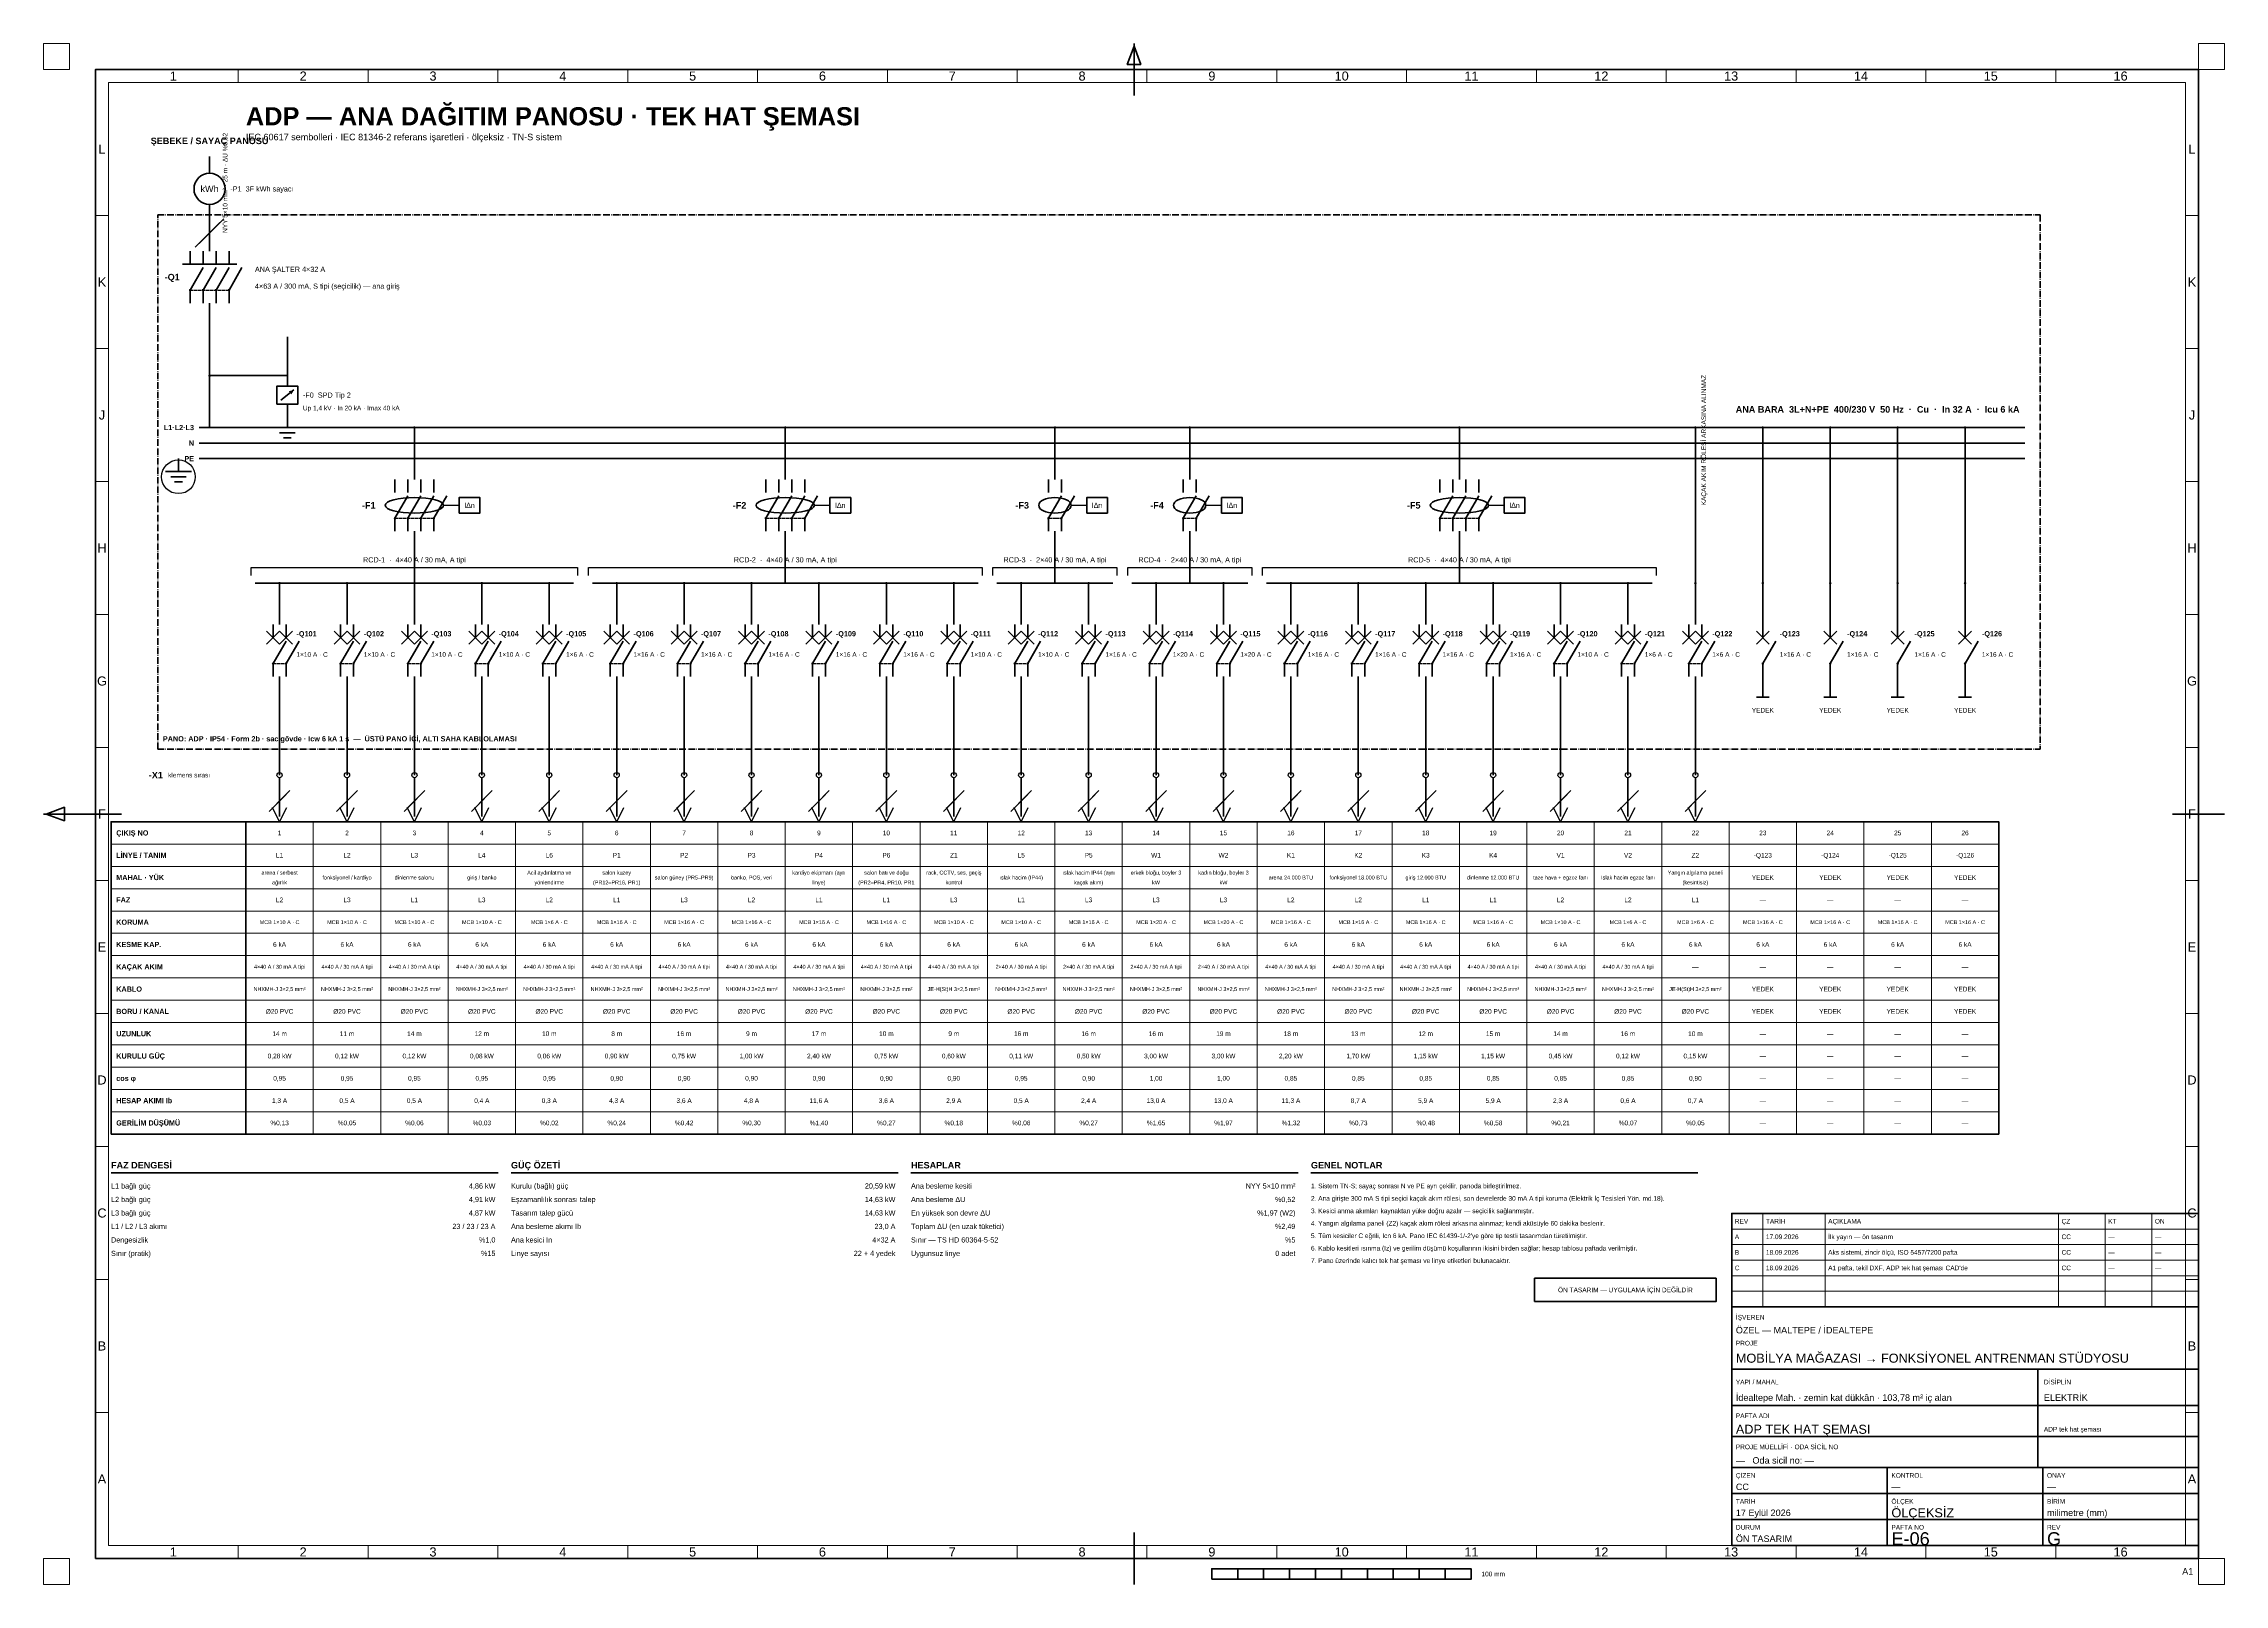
# Paper-space layout 'E-06 ADP TEK HAT ŞEMASI' of a CAD drawing. Header units: millimetres. Extents: x 0 to 841, y 0 to 594.
import ezdxf
from ezdxf.enums import TextEntityAlignment as Align

# ---------------------------------------------------------------- set-up
doc = ezdxf.new("R2010")
doc.units = ezdxf.units.MM
doc.linetypes.add('DASHDOT', pattern=[3.556, 2.54, -0.508, 0, -0.508])
doc.linetypes.add('DASHED', pattern=[1.524, 1.27, -0.254])
for name, color, linetype, lineweight in [('E-TEKHAT-BARA', 7, 'Continuous', 70), ('E-TEKHAT-GRUP', 8, 'Continuous', 25), ('E-TEKHAT-SEMBOL', 7, 'Continuous', 35), ('E-TEKHAT-SINIR', 8, 'DASHDOT', 35), ('E-TEKHAT-TABLO', 7, 'Continuous', 18), ('E-TEKHAT-TEL', 7, 'Continuous', 35), ('E-TEKHAT-YAZI', 7, 'Continuous', 18), ('G-ANTET', 7, 'Continuous', 25), ('G-CERCEVE', 7, 'Continuous', 70), ('G-PAFTA-ZON', 8, 'Continuous', 13)]:
    doc.layers.add(name, color=color, linetype=linetype, lineweight=lineweight)
doc.styles.add('GYM', font='arial.ttf')
doc.styles.add('GYM-B', font='arialbd.ttf')

psp = doc.layouts.new('E-06 ADP TEK HAT ŞEMASI')

# ---------------------------------------------------------------- hatches: boundary and pattern name
at = {"layer": 'E-TEKHAT-BARA'}
h = psp.add_hatch(color=7, dxfattribs=at)
edge = h.paths.add_edge_path()
edge.add_arc((64, 466), 0.5, 0, 360)
h = psp.add_hatch(color=7, dxfattribs=at)
edge = h.paths.add_edge_path()
edge.add_arc((143, 446), 0.5, 0, 360)
h = psp.add_hatch(color=7, dxfattribs=at)
edge = h.paths.add_edge_path()
edge.add_arc((286, 446), 0.5, 0, 360)
h = psp.add_hatch(color=7, dxfattribs=at)
edge = h.paths.add_edge_path()
edge.add_arc((390, 446), 0.5, 0, 360)
h = psp.add_hatch(color=7, dxfattribs=at)
edge = h.paths.add_edge_path()
edge.add_arc((442, 446), 0.5, 0, 360)
h = psp.add_hatch(color=7, dxfattribs=at)
edge = h.paths.add_edge_path()
edge.add_arc((546, 446), 0.5, 0, 360)
h = psp.add_hatch(color=7, dxfattribs=at)
edge = h.paths.add_edge_path()
edge.add_arc((637, 446), 0.5, 0, 360)
h = psp.add_hatch(color=7, dxfattribs=at)
edge = h.paths.add_edge_path()
edge.add_arc((663, 446), 0.5, 0, 360)
h = psp.add_hatch(color=7, dxfattribs=at)
edge = h.paths.add_edge_path()
edge.add_arc((689, 446), 0.5, 0, 360)
h = psp.add_hatch(color=7, dxfattribs=at)
edge = h.paths.add_edge_path()
edge.add_arc((715, 446), 0.5, 0, 360)
h = psp.add_hatch(color=7, dxfattribs=at)
edge = h.paths.add_edge_path()
edge.add_arc((741, 446), 0.5, 0, 360)
h = psp.add_hatch(color=7, dxfattribs=at)
edge = h.paths.add_edge_path()
edge.add_arc((91, 386), 0.5, 0, 360)
h = psp.add_hatch(color=7, dxfattribs=at)
edge = h.paths.add_edge_path()
edge.add_arc((117, 386), 0.5, 0, 360)
h = psp.add_hatch(color=7, dxfattribs=at)
edge = h.paths.add_edge_path()
edge.add_arc((143, 386), 0.5, 0, 360)
h = psp.add_hatch(color=7, dxfattribs=at)
edge = h.paths.add_edge_path()
edge.add_arc((169, 386), 0.5, 0, 360)
h = psp.add_hatch(color=7, dxfattribs=at)
edge = h.paths.add_edge_path()
edge.add_arc((195, 386), 0.5, 0, 360)
h = psp.add_hatch(color=7, dxfattribs=at)
edge = h.paths.add_edge_path()
edge.add_arc((221, 386), 0.5, 0, 360)
h = psp.add_hatch(color=7, dxfattribs=at)
edge = h.paths.add_edge_path()
edge.add_arc((247, 386), 0.5, 0, 360)
h = psp.add_hatch(color=7, dxfattribs=at)
edge = h.paths.add_edge_path()
edge.add_arc((273, 386), 0.5, 0, 360)
h = psp.add_hatch(color=7, dxfattribs=at)
edge = h.paths.add_edge_path()
edge.add_arc((299, 386), 0.5, 0, 360)
h = psp.add_hatch(color=7, dxfattribs=at)
edge = h.paths.add_edge_path()
edge.add_arc((325, 386), 0.5, 0, 360)
h = psp.add_hatch(color=7, dxfattribs=at)
edge = h.paths.add_edge_path()
edge.add_arc((351, 386), 0.5, 0, 360)
h = psp.add_hatch(color=7, dxfattribs=at)
edge = h.paths.add_edge_path()
edge.add_arc((377, 386), 0.5, 0, 360)
h = psp.add_hatch(color=7, dxfattribs=at)
edge = h.paths.add_edge_path()
edge.add_arc((403, 386), 0.5, 0, 360)
h = psp.add_hatch(color=7, dxfattribs=at)
edge = h.paths.add_edge_path()
edge.add_arc((429, 386), 0.5, 0, 360)
h = psp.add_hatch(color=7, dxfattribs=at)
edge = h.paths.add_edge_path()
edge.add_arc((455, 386), 0.5, 0, 360)
h = psp.add_hatch(color=7, dxfattribs=at)
edge = h.paths.add_edge_path()
edge.add_arc((481, 386), 0.5, 0, 360)
h = psp.add_hatch(color=7, dxfattribs=at)
edge = h.paths.add_edge_path()
edge.add_arc((507, 386), 0.5, 0, 360)
h = psp.add_hatch(color=7, dxfattribs=at)
edge = h.paths.add_edge_path()
edge.add_arc((533, 386), 0.5, 0, 360)
h = psp.add_hatch(color=7, dxfattribs=at)
edge = h.paths.add_edge_path()
edge.add_arc((559, 386), 0.5, 0, 360)
h = psp.add_hatch(color=7, dxfattribs=at)
edge = h.paths.add_edge_path()
edge.add_arc((585, 386), 0.5, 0, 360)
h = psp.add_hatch(color=7, dxfattribs=at)
edge = h.paths.add_edge_path()
edge.add_arc((611, 386), 0.5, 0, 360)
h = psp.add_hatch(color=7, dxfattribs=at)
edge = h.paths.add_edge_path()
edge.add_arc((637, 386), 0.5, 0, 360)
h = psp.add_hatch(color=7, dxfattribs=at)
edge = h.paths.add_edge_path()
edge.add_arc((663, 386), 0.5, 0, 360)
h = psp.add_hatch(color=7, dxfattribs=at)
edge = h.paths.add_edge_path()
edge.add_arc((689, 386), 0.5, 0, 360)
h = psp.add_hatch(color=7, dxfattribs=at)
edge = h.paths.add_edge_path()
edge.add_arc((715, 386), 0.5, 0, 360)
h = psp.add_hatch(color=7, dxfattribs=at)
edge = h.paths.add_edge_path()
edge.add_arc((741, 386), 0.5, 0, 360)
at = {"layer": 'E-TEKHAT-SEMBOL'}
h = psp.add_hatch(color=7, dxfattribs=at)
edge = h.paths.add_edge_path()
edge.add_arc((56.5, 499), 0.5, 0, 360)
h = psp.add_hatch(color=7, dxfattribs=at)
edge = h.paths.add_edge_path()
edge.add_arc((61.5, 499), 0.5, 0, 360)
h = psp.add_hatch(color=7, dxfattribs=at)
edge = h.paths.add_edge_path()
edge.add_arc((66.5, 499), 0.5, 0, 360)
h = psp.add_hatch(color=7, dxfattribs=at)
edge = h.paths.add_edge_path()
edge.add_arc((71.5, 499), 0.5, 0, 360)
psp.add_hatch(color=7, dxfattribs=at).paths.add_polyline_path([(96.5, 460.5), (94.56, 460), (95.58, 458.72)])
h = psp.add_hatch(color=7, dxfattribs=at)
edge = h.paths.add_edge_path()
edge.add_arc((135.5, 411), 0.5, 0, 360)
h = psp.add_hatch(color=7, dxfattribs=at)
edge = h.paths.add_edge_path()
edge.add_arc((140.5, 411), 0.5, 0, 360)
h = psp.add_hatch(color=7, dxfattribs=at)
edge = h.paths.add_edge_path()
edge.add_arc((145.5, 411), 0.5, 0, 360)
h = psp.add_hatch(color=7, dxfattribs=at)
edge = h.paths.add_edge_path()
edge.add_arc((150.5, 411), 0.5, 0, 360)
h = psp.add_hatch(color=7, dxfattribs=at)
edge = h.paths.add_edge_path()
edge.add_arc((278.5, 411), 0.5, 0, 360)
h = psp.add_hatch(color=7, dxfattribs=at)
edge = h.paths.add_edge_path()
edge.add_arc((283.5, 411), 0.5, 0, 360)
h = psp.add_hatch(color=7, dxfattribs=at)
edge = h.paths.add_edge_path()
edge.add_arc((288.5, 411), 0.5, 0, 360)
h = psp.add_hatch(color=7, dxfattribs=at)
edge = h.paths.add_edge_path()
edge.add_arc((293.5, 411), 0.5, 0, 360)
h = psp.add_hatch(color=7, dxfattribs=at)
edge = h.paths.add_edge_path()
edge.add_arc((387.5, 411), 0.5, 0, 360)
h = psp.add_hatch(color=7, dxfattribs=at)
edge = h.paths.add_edge_path()
edge.add_arc((392.5, 411), 0.5, 0, 360)
h = psp.add_hatch(color=7, dxfattribs=at)
edge = h.paths.add_edge_path()
edge.add_arc((439.5, 411), 0.5, 0, 360)
h = psp.add_hatch(color=7, dxfattribs=at)
edge = h.paths.add_edge_path()
edge.add_arc((444.5, 411), 0.5, 0, 360)
h = psp.add_hatch(color=7, dxfattribs=at)
edge = h.paths.add_edge_path()
edge.add_arc((538.5, 411), 0.5, 0, 360)
h = psp.add_hatch(color=7, dxfattribs=at)
edge = h.paths.add_edge_path()
edge.add_arc((543.5, 411), 0.5, 0, 360)
h = psp.add_hatch(color=7, dxfattribs=at)
edge = h.paths.add_edge_path()
edge.add_arc((548.5, 411), 0.5, 0, 360)
h = psp.add_hatch(color=7, dxfattribs=at)
edge = h.paths.add_edge_path()
edge.add_arc((553.5, 411), 0.5, 0, 360)
h = psp.add_hatch(color=7, dxfattribs=at)
edge = h.paths.add_edge_path()
edge.add_arc((88.5, 355), 0.5, 0, 360)
h = psp.add_hatch(color=7, dxfattribs=at)
edge = h.paths.add_edge_path()
edge.add_arc((93.5, 355), 0.5, 0, 360)
h = psp.add_hatch(color=7, dxfattribs=at)
edge = h.paths.add_edge_path()
edge.add_arc((114.5, 355), 0.5, 0, 360)
h = psp.add_hatch(color=7, dxfattribs=at)
edge = h.paths.add_edge_path()
edge.add_arc((119.5, 355), 0.5, 0, 360)
h = psp.add_hatch(color=7, dxfattribs=at)
edge = h.paths.add_edge_path()
edge.add_arc((140.5, 355), 0.5, 0, 360)
h = psp.add_hatch(color=7, dxfattribs=at)
edge = h.paths.add_edge_path()
edge.add_arc((145.5, 355), 0.5, 0, 360)
h = psp.add_hatch(color=7, dxfattribs=at)
edge = h.paths.add_edge_path()
edge.add_arc((166.5, 355), 0.5, 0, 360)
h = psp.add_hatch(color=7, dxfattribs=at)
edge = h.paths.add_edge_path()
edge.add_arc((171.5, 355), 0.5, 0, 360)
h = psp.add_hatch(color=7, dxfattribs=at)
edge = h.paths.add_edge_path()
edge.add_arc((192.5, 355), 0.5, 0, 360)
h = psp.add_hatch(color=7, dxfattribs=at)
edge = h.paths.add_edge_path()
edge.add_arc((197.5, 355), 0.5, 0, 360)
h = psp.add_hatch(color=7, dxfattribs=at)
edge = h.paths.add_edge_path()
edge.add_arc((218.5, 355), 0.5, 0, 360)
h = psp.add_hatch(color=7, dxfattribs=at)
edge = h.paths.add_edge_path()
edge.add_arc((223.5, 355), 0.5, 0, 360)
h = psp.add_hatch(color=7, dxfattribs=at)
edge = h.paths.add_edge_path()
edge.add_arc((244.5, 355), 0.5, 0, 360)
h = psp.add_hatch(color=7, dxfattribs=at)
edge = h.paths.add_edge_path()
edge.add_arc((249.5, 355), 0.5, 0, 360)
h = psp.add_hatch(color=7, dxfattribs=at)
edge = h.paths.add_edge_path()
edge.add_arc((270.5, 355), 0.5, 0, 360)
h = psp.add_hatch(color=7, dxfattribs=at)
edge = h.paths.add_edge_path()
edge.add_arc((275.5, 355), 0.5, 0, 360)
h = psp.add_hatch(color=7, dxfattribs=at)
edge = h.paths.add_edge_path()
edge.add_arc((296.5, 355), 0.5, 0, 360)
h = psp.add_hatch(color=7, dxfattribs=at)
edge = h.paths.add_edge_path()
edge.add_arc((301.5, 355), 0.5, 0, 360)
h = psp.add_hatch(color=7, dxfattribs=at)
edge = h.paths.add_edge_path()
edge.add_arc((322.5, 355), 0.5, 0, 360)
h = psp.add_hatch(color=7, dxfattribs=at)
edge = h.paths.add_edge_path()
edge.add_arc((327.5, 355), 0.5, 0, 360)
h = psp.add_hatch(color=7, dxfattribs=at)
edge = h.paths.add_edge_path()
edge.add_arc((348.5, 355), 0.5, 0, 360)
h = psp.add_hatch(color=7, dxfattribs=at)
edge = h.paths.add_edge_path()
edge.add_arc((353.5, 355), 0.5, 0, 360)
h = psp.add_hatch(color=7, dxfattribs=at)
edge = h.paths.add_edge_path()
edge.add_arc((374.5, 355), 0.5, 0, 360)
h = psp.add_hatch(color=7, dxfattribs=at)
edge = h.paths.add_edge_path()
edge.add_arc((379.5, 355), 0.5, 0, 360)
h = psp.add_hatch(color=7, dxfattribs=at)
edge = h.paths.add_edge_path()
edge.add_arc((400.5, 355), 0.5, 0, 360)
h = psp.add_hatch(color=7, dxfattribs=at)
edge = h.paths.add_edge_path()
edge.add_arc((405.5, 355), 0.5, 0, 360)
h = psp.add_hatch(color=7, dxfattribs=at)
edge = h.paths.add_edge_path()
edge.add_arc((426.5, 355), 0.5, 0, 360)
h = psp.add_hatch(color=7, dxfattribs=at)
edge = h.paths.add_edge_path()
edge.add_arc((431.5, 355), 0.5, 0, 360)
h = psp.add_hatch(color=7, dxfattribs=at)
edge = h.paths.add_edge_path()
edge.add_arc((452.5, 355), 0.5, 0, 360)
h = psp.add_hatch(color=7, dxfattribs=at)
edge = h.paths.add_edge_path()
edge.add_arc((457.5, 355), 0.5, 0, 360)
h = psp.add_hatch(color=7, dxfattribs=at)
edge = h.paths.add_edge_path()
edge.add_arc((478.5, 355), 0.5, 0, 360)
h = psp.add_hatch(color=7, dxfattribs=at)
edge = h.paths.add_edge_path()
edge.add_arc((483.5, 355), 0.5, 0, 360)
h = psp.add_hatch(color=7, dxfattribs=at)
edge = h.paths.add_edge_path()
edge.add_arc((504.5, 355), 0.5, 0, 360)
h = psp.add_hatch(color=7, dxfattribs=at)
edge = h.paths.add_edge_path()
edge.add_arc((509.5, 355), 0.5, 0, 360)
h = psp.add_hatch(color=7, dxfattribs=at)
edge = h.paths.add_edge_path()
edge.add_arc((530.5, 355), 0.5, 0, 360)
h = psp.add_hatch(color=7, dxfattribs=at)
edge = h.paths.add_edge_path()
edge.add_arc((535.5, 355), 0.5, 0, 360)
h = psp.add_hatch(color=7, dxfattribs=at)
edge = h.paths.add_edge_path()
edge.add_arc((556.5, 355), 0.5, 0, 360)
h = psp.add_hatch(color=7, dxfattribs=at)
edge = h.paths.add_edge_path()
edge.add_arc((561.5, 355), 0.5, 0, 360)
h = psp.add_hatch(color=7, dxfattribs=at)
edge = h.paths.add_edge_path()
edge.add_arc((582.5, 355), 0.5, 0, 360)
h = psp.add_hatch(color=7, dxfattribs=at)
edge = h.paths.add_edge_path()
edge.add_arc((587.5, 355), 0.5, 0, 360)
h = psp.add_hatch(color=7, dxfattribs=at)
edge = h.paths.add_edge_path()
edge.add_arc((608.5, 355), 0.5, 0, 360)
h = psp.add_hatch(color=7, dxfattribs=at)
edge = h.paths.add_edge_path()
edge.add_arc((613.5, 355), 0.5, 0, 360)
h = psp.add_hatch(color=7, dxfattribs=at)
edge = h.paths.add_edge_path()
edge.add_arc((634.5, 355), 0.5, 0, 360)
h = psp.add_hatch(color=7, dxfattribs=at)
edge = h.paths.add_edge_path()
edge.add_arc((639.5, 355), 0.5, 0, 360)
h = psp.add_hatch(color=7, dxfattribs=at)
edge = h.paths.add_edge_path()
edge.add_arc((663, 355), 0.5, 0, 360)
h = psp.add_hatch(color=7, dxfattribs=at)
edge = h.paths.add_edge_path()
edge.add_arc((689, 355), 0.5, 0, 360)
h = psp.add_hatch(color=7, dxfattribs=at)
edge = h.paths.add_edge_path()
edge.add_arc((715, 355), 0.5, 0, 360)
h = psp.add_hatch(color=7, dxfattribs=at)
edge = h.paths.add_edge_path()
edge.add_arc((741, 355), 0.5, 0, 360)

# ---------------------------------------------------------------- linework, layer by layer
at = {"layer": 'E-TEKHAT-BARA', "lineweight": 70}
psp.add_lwpolyline([(60, 446), (764, 446)], dxfattribs=at)
at = {"layer": 'E-TEKHAT-BARA', "lineweight": 35}
for points in [[(60, 440), (764, 440)], [(60, 434), (764, 434)]]:
    psp.add_lwpolyline(points, dxfattribs=at)
at = {"layer": 'E-TEKHAT-BARA', "lineweight": 50}
for points in [[(81.64, 386), (204.36, 386)], [(211.64, 386), (360.36, 386)], [(367.64, 386), (412.36, 386)], [(419.64, 386), (464.36, 386)], [(471.64, 386), (620.36, 386)]]:
    psp.add_lwpolyline(points, dxfattribs=at)
at = {"layer": 'E-TEKHAT-GRUP', "lineweight": 25}
for points in [[(80.08, 389), (80.08, 392), (205.92, 392), (205.92, 389)], [(210.08, 389), (210.08, 392), (361.92, 392), (361.92, 389)], [(366.08, 389), (366.08, 392), (413.92, 392), (413.92, 389)], [(418.08, 389), (418.08, 392), (465.92, 392), (465.92, 389)], [(470.08, 389), (470.08, 392), (621.92, 392), (621.92, 389)]]:
    psp.add_lwpolyline(points, dxfattribs=at)
at = {"layer": 'E-TEKHAT-SEMBOL', "lineweight": 25}
for p, q in [((60, 517), (65, 522)), ((61.5, 518.5), (66.5, 523.5)), ((63, 520), (68, 525)), ((64.5, 521.5), (69.5, 526.5)), ((58.5, 515.5), (63.5, 520.5)), ((154.25, 416), (160.25, 416)), ((297.25, 416), (303.25, 416)), ((396.25, 416), (402.25, 416)), ((448.25, 416), (454.25, 416)), ((557.25, 416), (563.25, 416)), ((87, 298), (92, 303)), ((88.5, 299.5), (93.5, 304.5)), ((90, 301), (95, 306)), ((113, 298), (118, 303)), ((114.5, 299.5), (119.5, 304.5)), ((116, 301), (121, 306)), ((139, 298), (144, 303)), ((140.5, 299.5), (145.5, 304.5)), ((142, 301), (147, 306)), ((165, 298), (170, 303)), ((166.5, 299.5), (171.5, 304.5)), ((168, 301), (173, 306)), ((191, 298), (196, 303)), ((192.5, 299.5), (197.5, 304.5)), ((194, 301), (199, 306)), ((217, 298), (222, 303)), ((218.5, 299.5), (223.5, 304.5)), ((220, 301), (225, 306)), ((243, 298), (248, 303)), ((244.5, 299.5), (249.5, 304.5)), ((246, 301), (251, 306)), ((269, 298), (274, 303)), ((270.5, 299.5), (275.5, 304.5)), ((272, 301), (277, 306)), ((295, 298), (300, 303)), ((296.5, 299.5), (301.5, 304.5)), ((298, 301), (303, 306)), ((321, 298), (326, 303)), ((322.5, 299.5), (327.5, 304.5)), ((324, 301), (329, 306)), ((347, 298), (352, 303)), ((348.5, 299.5), (353.5, 304.5)), ((350, 301), (355, 306)), ((373, 298), (378, 303)), ((374.5, 299.5), (379.5, 304.5)), ((376, 301), (381, 306)), ((399, 298), (404, 303)), ((400.5, 299.5), (405.5, 304.5)), ((402, 301), (407, 306)), ((425, 298), (430, 303)), ((426.5, 299.5), (431.5, 304.5)), ((428, 301), (433, 306)), ((451, 298), (456, 303)), ((452.5, 299.5), (457.5, 304.5)), ((454, 301), (459, 306)), ((477, 298), (482, 303)), ((478.5, 299.5), (483.5, 304.5)), ((480, 301), (485, 306)), ((503, 298), (508, 303)), ((504.5, 299.5), (509.5, 304.5)), ((506, 301), (511, 306)), ((529, 298), (534, 303)), ((530.5, 299.5), (535.5, 304.5)), ((532, 301), (537, 306)), ((555, 298), (560, 303)), ((556.5, 299.5), (561.5, 304.5)), ((558, 301), (563, 306)), ((581, 298), (586, 303)), ((582.5, 299.5), (587.5, 304.5)), ((584, 301), (589, 306)), ((607, 298), (612, 303)), ((608.5, 299.5), (613.5, 304.5)), ((610, 301), (615, 306)), ((633, 298), (638, 303)), ((634.5, 299.5), (639.5, 304.5)), ((636, 301), (641, 306)), ((91, 294), (88.25, 299.5)), ((91, 294), (93.75, 299.5)), ((117, 294), (114.25, 299.5)), ((117, 294), (119.75, 299.5)), ((143, 294), (140.25, 299.5)), ((143, 294), (145.75, 299.5)), ((169, 294), (166.25, 299.5)), ((169, 294), (171.75, 299.5)), ((195, 294), (192.25, 299.5)), ((195, 294), (197.75, 299.5)), ((221, 294), (218.25, 299.5)), ((221, 294), (223.75, 299.5)), ((247, 294), (244.25, 299.5)), ((247, 294), (249.75, 299.5)), ((273, 294), (270.25, 299.5)), ((273, 294), (275.75, 299.5)), ((299, 294), (296.25, 299.5)), ((299, 294), (301.75, 299.5)), ((325, 294), (322.25, 299.5)), ((325, 294), (327.75, 299.5)), ((351, 294), (348.25, 299.5)), ((351, 294), (353.75, 299.5)), ((377, 294), (374.25, 299.5)), ((377, 294), (379.75, 299.5)), ((403, 294), (400.25, 299.5)), ((403, 294), (405.75, 299.5)), ((429, 294), (426.25, 299.5)), ((429, 294), (431.75, 299.5)), ((455, 294), (452.25, 299.5)), ((455, 294), (457.75, 299.5)), ((481, 294), (478.25, 299.5)), ((481, 294), (483.75, 299.5)), ((507, 294), (504.25, 299.5)), ((507, 294), (509.75, 299.5)), ((533, 294), (530.25, 299.5)), ((533, 294), (535.75, 299.5)), ((559, 294), (556.25, 299.5)), ((559, 294), (561.75, 299.5)), ((585, 294), (582.25, 299.5)), ((585, 294), (587.75, 299.5)), ((611, 294), (608.25, 299.5)), ((611, 294), (613.75, 299.5)), ((637, 294), (634.25, 299.5)), ((637, 294), (639.75, 299.5))]:
    psp.add_line(p, q, dxfattribs=at)
at = {"layer": 'E-TEKHAT-SEMBOL', "lineweight": 35}
for p, q in [((56.5, 509), (56.5, 514)), ((61.5, 509), (61.5, 514)), ((66.5, 509), (66.5, 514)), ((71.5, 509), (71.5, 514)), ((53.5, 509), (59.5, 509)), ((56.5, 499), (61.5, 507.66)), ((58.5, 509), (64.5, 509)), ((61.5, 499), (66.5, 507.66)), ((63.5, 509), (69.5, 509)), ((66.5, 499), (71.5, 507.66)), ((68.5, 509), (74.5, 509)), ((71.5, 499), (76.5, 507.66)), ((56.5, 494), (56.5, 499)), ((61.5, 494), (61.5, 499)), ((66.5, 494), (66.5, 499)), ((71.5, 494), (71.5, 499)), ((91.5, 456.5), (96.5, 460.5)), ((89, 446), (99, 446)), ((91, 444), (97, 444)), ((92.5, 442), (95.5, 442)), ((47, 429), (57, 429)), ((49, 427), (55, 427)), ((50.5, 425), (53.5, 425)), ((135.5, 421), (135.5, 426)), ((140.5, 421), (140.5, 426)), ((145.5, 421), (145.5, 426)), ((150.5, 421), (150.5, 426)), ((278.5, 421), (278.5, 426)), ((283.5, 421), (283.5, 426)), ((288.5, 421), (288.5, 426)), ((293.5, 421), (293.5, 426)), ((387.5, 421), (387.5, 426)), ((392.5, 421), (392.5, 426)), ((439.5, 421), (439.5, 426)), ((444.5, 421), (444.5, 426)), ((538.5, 421), (538.5, 426)), ((543.5, 421), (543.5, 426)), ((548.5, 421), (548.5, 426)), ((553.5, 421), (553.5, 426)), ((135.5, 411), (140.5, 419.66)), ((140.5, 411), (145.5, 419.66)), ((145.5, 411), (150.5, 419.66)), ((150.5, 411), (155.5, 419.66)), ((278.5, 411), (283.5, 419.66)), ((283.5, 411), (288.5, 419.66)), ((288.5, 411), (293.5, 419.66)), ((293.5, 411), (298.5, 419.66)), ((387.5, 411), (392.5, 419.66)), ((392.5, 411), (397.5, 419.66)), ((439.5, 411), (444.5, 419.66)), ((444.5, 411), (449.5, 419.66)), ((538.5, 411), (543.5, 419.66)), ((543.5, 411), (548.5, 419.66)), ((548.5, 411), (553.5, 419.66)), ((553.5, 411), (558.5, 419.66)), ((135.5, 406), (135.5, 411)), ((140.5, 406), (140.5, 411)), ((145.5, 406), (145.5, 411)), ((150.5, 406), (150.5, 411)), ((278.5, 406), (278.5, 411)), ((283.5, 406), (283.5, 411)), ((288.5, 406), (288.5, 411)), ((293.5, 406), (293.5, 411)), ((387.5, 406), (387.5, 411)), ((392.5, 406), (392.5, 411)), ((439.5, 406), (439.5, 411)), ((444.5, 406), (444.5, 411)), ((538.5, 406), (538.5, 411)), ((543.5, 406), (543.5, 411)), ((548.5, 406), (548.5, 411)), ((553.5, 406), (553.5, 411)), ((86, 362.5), (91, 367.5)), ((86, 367.5), (91, 362.5)), ((88.5, 365), (88.5, 370)), ((88.5, 355), (93.5, 363.66)), ((91, 362.5), (96, 367.5)), ((91, 367.5), (96, 362.5)), ((93.5, 365), (93.5, 370)), ((93.5, 355), (98.5, 363.66)), ((112, 362.5), (117, 367.5)), ((112, 367.5), (117, 362.5)), ((114.5, 365), (114.5, 370)), ((114.5, 355), (119.5, 363.66)), ((117, 362.5), (122, 367.5)), ((117, 367.5), (122, 362.5)), ((119.5, 365), (119.5, 370)), ((119.5, 355), (124.5, 363.66)), ((138, 362.5), (143, 367.5)), ((138, 367.5), (143, 362.5)), ((140.5, 365), (140.5, 370)), ((140.5, 355), (145.5, 363.66)), ((143, 362.5), (148, 367.5)), ((143, 367.5), (148, 362.5)), ((145.5, 365), (145.5, 370)), ((145.5, 355), (150.5, 363.66)), ((164, 362.5), (169, 367.5)), ((164, 367.5), (169, 362.5)), ((166.5, 365), (166.5, 370)), ((166.5, 355), (171.5, 363.66)), ((169, 362.5), (174, 367.5)), ((169, 367.5), (174, 362.5)), ((171.5, 365), (171.5, 370)), ((171.5, 355), (176.5, 363.66)), ((190, 362.5), (195, 367.5)), ((190, 367.5), (195, 362.5)), ((192.5, 365), (192.5, 370)), ((192.5, 355), (197.5, 363.66)), ((195, 362.5), (200, 367.5)), ((195, 367.5), (200, 362.5)), ((197.5, 365), (197.5, 370)), ((197.5, 355), (202.5, 363.66)), ((216, 362.5), (221, 367.5)), ((216, 367.5), (221, 362.5)), ((218.5, 365), (218.5, 370)), ((218.5, 355), (223.5, 363.66)), ((221, 362.5), (226, 367.5)), ((221, 367.5), (226, 362.5)), ((223.5, 365), (223.5, 370)), ((223.5, 355), (228.5, 363.66)), ((242, 362.5), (247, 367.5)), ((242, 367.5), (247, 362.5)), ((244.5, 365), (244.5, 370)), ((244.5, 355), (249.5, 363.66)), ((247, 362.5), (252, 367.5)), ((247, 367.5), (252, 362.5)), ((249.5, 365), (249.5, 370)), ((249.5, 355), (254.5, 363.66)), ((268, 362.5), (273, 367.5)), ((268, 367.5), (273, 362.5)), ((270.5, 365), (270.5, 370)), ((270.5, 355), (275.5, 363.66)), ((273, 362.5), (278, 367.5)), ((273, 367.5), (278, 362.5)), ((275.5, 365), (275.5, 370)), ((275.5, 355), (280.5, 363.66)), ((294, 362.5), (299, 367.5)), ((294, 367.5), (299, 362.5)), ((296.5, 365), (296.5, 370)), ((296.5, 355), (301.5, 363.66)), ((299, 362.5), (304, 367.5)), ((299, 367.5), (304, 362.5)), ((301.5, 365), (301.5, 370)), ((301.5, 355), (306.5, 363.66)), ((320, 362.5), (325, 367.5)), ((320, 367.5), (325, 362.5)), ((322.5, 365), (322.5, 370)), ((322.5, 355), (327.5, 363.66)), ((325, 362.5), (330, 367.5)), ((325, 367.5), (330, 362.5)), ((327.5, 365), (327.5, 370)), ((327.5, 355), (332.5, 363.66)), ((346, 362.5), (351, 367.5)), ((346, 367.5), (351, 362.5)), ((348.5, 365), (348.5, 370)), ((348.5, 355), (353.5, 363.66)), ((351, 362.5), (356, 367.5)), ((351, 367.5), (356, 362.5)), ((353.5, 365), (353.5, 370)), ((353.5, 355), (358.5, 363.66)), ((372, 362.5), (377, 367.5)), ((372, 367.5), (377, 362.5)), ((374.5, 365), (374.5, 370)), ((374.5, 355), (379.5, 363.66)), ((377, 362.5), (382, 367.5)), ((377, 367.5), (382, 362.5)), ((379.5, 365), (379.5, 370)), ((379.5, 355), (384.5, 363.66)), ((398, 362.5), (403, 367.5)), ((398, 367.5), (403, 362.5)), ((400.5, 365), (400.5, 370)), ((400.5, 355), (405.5, 363.66)), ((403, 362.5), (408, 367.5)), ((403, 367.5), (408, 362.5)), ((405.5, 365), (405.5, 370)), ((405.5, 355), (410.5, 363.66)), ((424, 362.5), (429, 367.5)), ((424, 367.5), (429, 362.5)), ((426.5, 365), (426.5, 370)), ((426.5, 355), (431.5, 363.66)), ((429, 362.5), (434, 367.5)), ((429, 367.5), (434, 362.5)), ((431.5, 365), (431.5, 370)), ((431.5, 355), (436.5, 363.66)), ((450, 362.5), (455, 367.5)), ((450, 367.5), (455, 362.5)), ((452.5, 365), (452.5, 370)), ((452.5, 355), (457.5, 363.66)), ((455, 362.5), (460, 367.5)), ((455, 367.5), (460, 362.5)), ((457.5, 365), (457.5, 370)), ((457.5, 355), (462.5, 363.66)), ((476, 362.5), (481, 367.5)), ((476, 367.5), (481, 362.5)), ((478.5, 365), (478.5, 370)), ((478.5, 355), (483.5, 363.66)), ((481, 362.5), (486, 367.5)), ((481, 367.5), (486, 362.5)), ((483.5, 365), (483.5, 370)), ((483.5, 355), (488.5, 363.66)), ((502, 362.5), (507, 367.5)), ((502, 367.5), (507, 362.5)), ((504.5, 365), (504.5, 370)), ((504.5, 355), (509.5, 363.66)), ((507, 362.5), (512, 367.5)), ((507, 367.5), (512, 362.5)), ((509.5, 365), (509.5, 370)), ((509.5, 355), (514.5, 363.66)), ((528, 362.5), (533, 367.5)), ((528, 367.5), (533, 362.5)), ((530.5, 365), (530.5, 370)), ((530.5, 355), (535.5, 363.66)), ((533, 362.5), (538, 367.5)), ((533, 367.5), (538, 362.5)), ((535.5, 365), (535.5, 370)), ((535.5, 355), (540.5, 363.66)), ((554, 362.5), (559, 367.5)), ((554, 367.5), (559, 362.5)), ((556.5, 365), (556.5, 370)), ((556.5, 355), (561.5, 363.66)), ((559, 362.5), (564, 367.5)), ((559, 367.5), (564, 362.5)), ((561.5, 365), (561.5, 370)), ((561.5, 355), (566.5, 363.66)), ((580, 362.5), (585, 367.5)), ((580, 367.5), (585, 362.5)), ((582.5, 365), (582.5, 370)), ((582.5, 355), (587.5, 363.66)), ((585, 362.5), (590, 367.5)), ((585, 367.5), (590, 362.5)), ((587.5, 365), (587.5, 370)), ((587.5, 355), (592.5, 363.66)), ((606, 362.5), (611, 367.5)), ((606, 367.5), (611, 362.5)), ((608.5, 365), (608.5, 370)), ((608.5, 355), (613.5, 363.66)), ((611, 362.5), (616, 367.5)), ((611, 367.5), (616, 362.5)), ((613.5, 365), (613.5, 370)), ((613.5, 355), (618.5, 363.66)), ((632, 362.5), (637, 367.5)), ((632, 367.5), (637, 362.5)), ((634.5, 365), (634.5, 370)), ((634.5, 355), (639.5, 363.66)), ((637, 362.5), (642, 367.5)), ((637, 367.5), (642, 362.5)), ((639.5, 365), (639.5, 370)), ((639.5, 355), (644.5, 363.66)), ((660.5, 362.5), (665.5, 367.5)), ((660.5, 367.5), (665.5, 362.5)), ((663, 365), (663, 370)), ((663, 355), (668, 363.66)), ((686.5, 362.5), (691.5, 367.5)), ((686.5, 367.5), (691.5, 362.5)), ((689, 365), (689, 370)), ((689, 355), (694, 363.66)), ((712.5, 362.5), (717.5, 367.5)), ((712.5, 367.5), (717.5, 362.5)), ((715, 365), (715, 370)), ((715, 355), (720, 363.66)), ((738.5, 362.5), (743.5, 367.5)), ((738.5, 367.5), (743.5, 362.5)), ((741, 365), (741, 370)), ((741, 355), (746, 363.66)), ((88.5, 350), (88.5, 355)), ((93.5, 350), (93.5, 355)), ((114.5, 350), (114.5, 355)), ((119.5, 350), (119.5, 355)), ((140.5, 350), (140.5, 355)), ((145.5, 350), (145.5, 355)), ((166.5, 350), (166.5, 355)), ((171.5, 350), (171.5, 355)), ((192.5, 350), (192.5, 355)), ((197.5, 350), (197.5, 355)), ((218.5, 350), (218.5, 355)), ((223.5, 350), (223.5, 355)), ((244.5, 350), (244.5, 355)), ((249.5, 350), (249.5, 355)), ((270.5, 350), (270.5, 355)), ((275.5, 350), (275.5, 355)), ((296.5, 350), (296.5, 355)), ((301.5, 350), (301.5, 355)), ((322.5, 350), (322.5, 355)), ((327.5, 350), (327.5, 355)), ((348.5, 350), (348.5, 355)), ((353.5, 350), (353.5, 355)), ((374.5, 350), (374.5, 355)), ((379.5, 350), (379.5, 355)), ((400.5, 350), (400.5, 355)), ((405.5, 350), (405.5, 355)), ((426.5, 350), (426.5, 355)), ((431.5, 350), (431.5, 355)), ((452.5, 350), (452.5, 355)), ((457.5, 350), (457.5, 355)), ((478.5, 350), (478.5, 355)), ((483.5, 350), (483.5, 355)), ((504.5, 350), (504.5, 355)), ((509.5, 350), (509.5, 355)), ((530.5, 350), (530.5, 355)), ((535.5, 350), (535.5, 355)), ((556.5, 350), (556.5, 355)), ((561.5, 350), (561.5, 355)), ((582.5, 350), (582.5, 355)), ((587.5, 350), (587.5, 355)), ((608.5, 350), (608.5, 355)), ((613.5, 350), (613.5, 355)), ((634.5, 350), (634.5, 355)), ((639.5, 350), (639.5, 355)), ((663, 350), (663, 355)), ((689, 350), (689, 355)), ((715, 350), (715, 355)), ((741, 350), (741, 355)), ((660.5, 342), (665.5, 342)), ((686.5, 342), (691.5, 342)), ((712.5, 342), (717.5, 342)), ((738.5, 342), (743.5, 342))]:
    psp.add_line(p, q, dxfattribs=at)
at = {"layer": 'E-TEKHAT-SEMBOL', "linetype": 'DASHED', "lineweight": 25}
for points in [[(56.5, 499), (71.5, 499)], [(135.5, 411), (150.5, 411)], [(278.5, 411), (293.5, 411)], [(387.5, 411), (392.5, 411)], [(439.5, 411), (444.5, 411)], [(538.5, 411), (553.5, 411)], [(88.5, 355), (93.5, 355)], [(114.5, 355), (119.5, 355)], [(140.5, 355), (145.5, 355)], [(166.5, 355), (171.5, 355)], [(192.5, 355), (197.5, 355)], [(218.5, 355), (223.5, 355)], [(244.5, 355), (249.5, 355)], [(270.5, 355), (275.5, 355)], [(296.5, 355), (301.5, 355)], [(322.5, 355), (327.5, 355)], [(348.5, 355), (353.5, 355)], [(374.5, 355), (379.5, 355)], [(400.5, 355), (405.5, 355)], [(426.5, 355), (431.5, 355)], [(452.5, 355), (457.5, 355)], [(478.5, 355), (483.5, 355)], [(504.5, 355), (509.5, 355)], [(530.5, 355), (535.5, 355)], [(556.5, 355), (561.5, 355)], [(582.5, 355), (587.5, 355)], [(608.5, 355), (613.5, 355)], [(634.5, 355), (639.5, 355)]]:
    psp.add_lwpolyline(points, dxfattribs=at)
at = {"layer": 'E-TEKHAT-SEMBOL', "lineweight": 35}
for points in [[(90, 455), (98, 455), (98, 462), (90, 462)], [(160.25, 413), (168.25, 413), (168.25, 419), (160.25, 419)], [(303.25, 413), (311.25, 413), (311.25, 419), (303.25, 419)], [(402.25, 413), (410.25, 413), (410.25, 419), (402.25, 419)], [(454.25, 413), (462.25, 413), (462.25, 419), (454.25, 419)], [(563.25, 413), (571.25, 413), (571.25, 419), (563.25, 419)]]:
    psp.add_lwpolyline(points, close=True, dxfattribs=at)
psp.add_circle((64, 538), 6, dxfattribs=at)
at = {"layer": 'E-TEKHAT-SEMBOL', "lineweight": 25}
for centre, radius in [((52, 427), 6.5), ((91, 312), 1), ((117, 312), 1), ((143, 312), 1), ((169, 312), 1), ((195, 312), 1), ((221, 312), 1), ((247, 312), 1), ((273, 312), 1), ((299, 312), 1), ((325, 312), 1), ((351, 312), 1), ((377, 312), 1), ((403, 312), 1), ((429, 312), 1), ((455, 312), 1), ((481, 312), 1), ((507, 312), 1), ((533, 312), 1), ((559, 312), 1), ((585, 312), 1), ((611, 312), 1), ((637, 312), 1)]:
    psp.add_circle(centre, radius, dxfattribs=at)
at = {"layer": 'E-TEKHAT-SEMBOL', "lineweight": 35}
for centre, major_axis, ratio in [((143, 416), (11.25, 0), 0.266667), ((286, 416), (11.25, 0), 0.266667), ((390, 416), (6.25, 0), 0.48), ((442, 416), (6.25, 0), 0.48), ((546, 416), (11.25, 0), 0.266667)]:
    psp.add_ellipse(centre, major_axis=major_axis, ratio=ratio, dxfattribs=at)
at = {"layer": 'E-TEKHAT-SINIR', "linetype": 'DASHDOT', "lineweight": 35}
for points in [[(44, 322), (44, 528), (770, 528), (770, 322)], [(44, 322), (770, 322)]]:
    psp.add_lwpolyline(points, dxfattribs=at)
at = {"layer": 'E-TEKHAT-TABLO', "lineweight": 50}
psp.add_lwpolyline([(26, 173.6), (754, 173.6), (754, 294), (26, 294)], close=True, dxfattribs=at)
at = {"layer": 'E-TEKHAT-TABLO', "lineweight": 18}
for points in [[(26, 294), (754, 294)], [(104, 173.6), (104, 294)], [(130, 173.6), (130, 294)], [(156, 173.6), (156, 294)], [(182, 173.6), (182, 294)], [(208, 173.6), (208, 294)], [(234, 173.6), (234, 294)], [(260, 173.6), (260, 294)], [(286, 173.6), (286, 294)], [(312, 173.6), (312, 294)], [(338, 173.6), (338, 294)], [(364, 173.6), (364, 294)], [(390, 173.6), (390, 294)], [(416, 173.6), (416, 294)], [(442, 173.6), (442, 294)], [(468, 173.6), (468, 294)], [(494, 173.6), (494, 294)], [(520, 173.6), (520, 294)], [(546, 173.6), (546, 294)], [(572, 173.6), (572, 294)], [(598, 173.6), (598, 294)], [(624, 173.6), (624, 294)], [(650, 173.6), (650, 294)], [(676, 173.6), (676, 294)], [(702, 173.6), (702, 294)], [(728, 173.6), (728, 294)], [(26, 285.4), (754, 285.4)], [(26, 276.8), (754, 276.8)], [(26, 268.2), (754, 268.2)], [(26, 259.6), (754, 259.6)], [(26, 251), (754, 251)], [(26, 242.4), (754, 242.4)], [(26, 233.8), (754, 233.8)], [(26, 225.2), (754, 225.2)], [(26, 216.6), (754, 216.6)], [(26, 208), (754, 208)], [(26, 199.4), (754, 199.4)], [(26, 190.8), (754, 190.8)], [(26, 182.2), (754, 182.2)], [(26, 173.6), (754, 173.6)]]:
    psp.add_lwpolyline(points, dxfattribs=at)
at = {"layer": 'E-TEKHAT-TABLO', "lineweight": 50}
psp.add_lwpolyline([(78, 173.6), (78, 294)], dxfattribs=at)
at = {"layer": 'E-TEKHAT-TABLO', "lineweight": 35}
for points in [[(26, 158.6), (175.25, 158.6)], [(180.25, 158.6), (329.5, 158.6)], [(334.5, 158.6), (483.75, 158.6)], [(488.75, 158.6), (638, 158.6)]]:
    psp.add_lwpolyline(points, dxfattribs=at)
at = {"layer": 'E-TEKHAT-TEL', "lineweight": 35}
for p, q in [((64, 550.5), (64, 548)), ((64, 544), (64, 548)), ((64, 528), (64, 532)), ((64, 528), (64, 514)), ((94, 466), (94, 481)), ((64, 466), (94, 466)), ((94, 462), (94, 466)), ((94, 451), (94, 455)), ((94, 451), (94, 446)), ((143, 446), (143, 426)), ((286, 446), (286, 426)), ((390, 446), (390, 426)), ((442, 446), (442, 426)), ((546, 446), (546, 426)), ((637, 446), (637, 386)), ((663, 446), (663, 386)), ((689, 446), (689, 386)), ((715, 446), (715, 386)), ((741, 446), (741, 386)), ((52, 434), (52, 429)), ((143, 406), (143, 386)), ((286, 406), (286, 386)), ((390, 406), (390, 386)), ((442, 406), (442, 386)), ((546, 406), (546, 386)), ((91, 386), (91, 370)), ((117, 386), (117, 370)), ((143, 386), (143, 370)), ((169, 386), (169, 370)), ((195, 386), (195, 370)), ((221, 386), (221, 370)), ((247, 386), (247, 370)), ((273, 386), (273, 370)), ((299, 386), (299, 370)), ((325, 386), (325, 370)), ((351, 386), (351, 370)), ((377, 386), (377, 370)), ((403, 386), (403, 370)), ((429, 386), (429, 370)), ((455, 386), (455, 370)), ((481, 386), (481, 370)), ((507, 386), (507, 370)), ((533, 386), (533, 370)), ((559, 386), (559, 370)), ((585, 386), (585, 370)), ((611, 386), (611, 370)), ((637, 386), (637, 370)), ((663, 386), (663, 370)), ((689, 386), (689, 370)), ((715, 386), (715, 370)), ((741, 386), (741, 370)), ((91, 350), (91, 312)), ((117, 350), (117, 312)), ((143, 350), (143, 312)), ((169, 350), (169, 312)), ((195, 350), (195, 312)), ((221, 350), (221, 312)), ((247, 350), (247, 312)), ((273, 350), (273, 312)), ((299, 350), (299, 312)), ((325, 350), (325, 312)), ((351, 350), (351, 312)), ((377, 350), (377, 312)), ((403, 350), (403, 312)), ((429, 350), (429, 312)), ((455, 350), (455, 312)), ((481, 350), (481, 312)), ((507, 350), (507, 312)), ((533, 350), (533, 312)), ((559, 350), (559, 312)), ((585, 350), (585, 312)), ((611, 350), (611, 312)), ((637, 350), (637, 312)), ((663, 350), (663, 342)), ((689, 350), (689, 342)), ((715, 350), (715, 342)), ((741, 350), (741, 342)), ((91, 311), (91, 296)), ((117, 311), (117, 296)), ((143, 311), (143, 296)), ((169, 311), (169, 296)), ((195, 311), (195, 296)), ((221, 311), (221, 296)), ((247, 311), (247, 296)), ((273, 311), (273, 296)), ((299, 311), (299, 296)), ((325, 311), (325, 296)), ((351, 311), (351, 296)), ((377, 311), (377, 296)), ((403, 311), (403, 296)), ((429, 311), (429, 296)), ((455, 311), (455, 296)), ((481, 311), (481, 296)), ((507, 311), (507, 296)), ((533, 311), (533, 296)), ((559, 311), (559, 296)), ((585, 311), (585, 296)), ((611, 311), (611, 296)), ((637, 311), (637, 296))]:
    psp.add_line(p, q, dxfattribs=at)
at = {"layer": 'E-TEKHAT-TEL', "lineweight": 50}
psp.add_line((64, 494), (64, 446), dxfattribs=at)
at = {"layer": 'G-ANTET', "lineweight": 18}
for p, q in [((663, 107), (663, 143)), ((687, 107), (687, 143)), ((777, 107), (777, 143)), ((795, 107), (795, 143)), ((813, 107), (813, 143)), ((651, 137), (831, 137)), ((651, 131), (831, 131)), ((651, 125), (831, 125)), ((651, 119), (831, 119)), ((651, 113), (831, 113)), ((651, 107), (831, 107))]:
    psp.add_line(p, q, dxfattribs=at)
at = {"layer": 'G-ANTET', "lineweight": 35}
for p, q in [((651, 83), (831, 83)), ((769, 69), (769, 83)), ((651, 69), (831, 69)), ((769, 45), (769, 69)), ((651, 57), (831, 57)), ((651, 45), (831, 45)), ((711, 15), (711, 45)), ((771, 15), (771, 45)), ((651, 35), (831, 35)), ((651, 25), (831, 25))]:
    psp.add_line(p, q, dxfattribs=at)
at = {"layer": 'G-ANTET', "lineweight": 50}
psp.add_lwpolyline([(651, 107), (831, 107), (831, 143), (651, 143)], close=True, dxfattribs=at)
at = {"layer": 'G-ANTET', "color": 1, "lineweight": 50}
psp.add_lwpolyline([(575, 109), (645, 109), (645, 118), (575, 118)], close=True, dxfattribs=at)
at = {"layer": 'G-ANTET', "lineweight": 100}
psp.add_lwpolyline([(651, 15), (831, 15), (831, 107), (651, 107)], close=True, dxfattribs=at)
at = {"layer": 'G-CERCEVE', "lineweight": 70}
for p, q in [((420.5, 574), (420.5, 594)), ((0, 297), (30, 297)), ((821, 297), (841, 297)), ((420.5, 0), (420.5, 20))]:
    psp.add_line(p, q, dxfattribs=at)
at = {"layer": 'G-CERCEVE', "lineweight": 35}
for p, q in [((450.5, 2), (450.5, 6)), ((460.5, 2), (460.5, 6)), ((470.5, 2), (470.5, 6)), ((480.5, 2), (480.5, 6)), ((490.5, 2), (490.5, 6)), ((500.5, 2), (500.5, 6)), ((510.5, 2), (510.5, 6)), ((520.5, 2), (520.5, 6)), ((530.5, 2), (530.5, 6)), ((540.5, 2), (540.5, 6)), ((550.5, 2), (550.5, 6))]:
    psp.add_line(p, q, dxfattribs=at)
at = {"layer": 'G-CERCEVE', "lineweight": 13}
for points in [[(0, 584), (10, 584), (10, 594), (0, 594)], [(831, 584), (841, 584), (841, 594), (831, 594)], [(0, 0), (10, 0), (10, 10), (0, 10)], [(831, 0), (841, 0), (841, 10), (831, 10)]]:
    psp.add_lwpolyline(points, close=True, dxfattribs=at)
at = {"layer": 'G-CERCEVE', "lineweight": 70}
for points in [[(420.5, 593), (417.9, 586), (423.1, 586)], [(20, 10), (831, 10), (831, 584), (20, 584)], [(1, 297), (8, 294.4), (8, 299.6)]]:
    psp.add_lwpolyline(points, close=True, dxfattribs=at)
at = {"layer": 'G-CERCEVE', "lineweight": 35}
psp.add_lwpolyline([(450.5, 2), (550.5, 2), (550.5, 6), (450.5, 6)], close=True, dxfattribs=at)
at = {"layer": 'G-PAFTA-ZON', "lineweight": 13}
for p, q in [((75.06, 579), (75.06, 584)), ((125.12, 579), (125.12, 584)), ((175.19, 579), (175.19, 584)), ((225.25, 579), (225.25, 584)), ((275.31, 579), (275.31, 584)), ((325.38, 579), (325.38, 584)), ((375.44, 579), (375.44, 584)), ((425.5, 579), (425.5, 584)), ((475.56, 579), (475.56, 584)), ((525.62, 579), (525.62, 584)), ((575.69, 579), (575.69, 584)), ((625.75, 579), (625.75, 584)), ((675.81, 579), (675.81, 584)), ((725.88, 579), (725.88, 584)), ((775.94, 579), (775.94, 584)), ((20, 527.73), (25, 527.73)), ((826, 527.73), (831, 527.73)), ((20, 476.45), (25, 476.45)), ((826, 476.45), (831, 476.45)), ((20, 425.18), (25, 425.18)), ((826, 425.18), (831, 425.18)), ((20, 373.91), (25, 373.91)), ((826, 373.91), (831, 373.91)), ((20, 322.64), (25, 322.64)), ((826, 322.64), (831, 322.64)), ((20, 271.36), (25, 271.36)), ((826, 271.36), (831, 271.36)), ((20, 220.09), (25, 220.09)), ((826, 220.09), (831, 220.09)), ((20, 168.82), (25, 168.82)), ((826, 168.82), (831, 168.82)), ((20, 117.55), (25, 117.55)), ((826, 117.55), (831, 117.55)), ((20, 66.27), (25, 66.27)), ((826, 66.27), (831, 66.27)), ((75.06, 10), (75.06, 15)), ((125.12, 10), (125.12, 15)), ((175.19, 10), (175.19, 15)), ((225.25, 10), (225.25, 15)), ((275.31, 10), (275.31, 15)), ((325.38, 10), (325.38, 15)), ((375.44, 10), (375.44, 15)), ((425.5, 10), (425.5, 15)), ((475.56, 10), (475.56, 15)), ((525.62, 10), (525.62, 15)), ((575.69, 10), (575.69, 15)), ((625.75, 10), (625.75, 15)), ((675.81, 10), (675.81, 15)), ((725.88, 10), (725.88, 15)), ((775.94, 10), (775.94, 15))]:
    psp.add_line(p, q, dxfattribs=at)
psp.add_lwpolyline([(25, 15), (826, 15), (826, 579), (25, 579)], close=True, dxfattribs=at)

# ---------------------------------------------------------------- texts
at = {"layer": 'E-TEKHAT-GRUP', "style": 'GYM'}
for s, p in [('RCD-1  ·  4×40 A / 30 mA, A tipi', (143, 395)), ('RCD-2  ·  4×40 A / 30 mA, A tipi', (286, 395)), ('RCD-3  ·  2×40 A / 30 mA, A tipi', (390, 395)), ('RCD-4  ·  2×40 A / 30 mA, A tipi', (442, 395)), ('RCD-5  ·  4×40 A / 30 mA, A tipi', (546, 395))]:
    psp.add_text(s, height=2, dxfattribs=at).set_placement(p, align=Align.MIDDLE_CENTER)
at = {"layer": 'E-TEKHAT-SEMBOL', "style": 'GYM'}
for s, height, p in [('kWh', 2.5, (64, 538)), ('I∆n', 2, (164.25, 416)), ('I∆n', 2, (307.25, 416)), ('I∆n', 2, (406.25, 416)), ('I∆n', 2, (458.25, 416)), ('I∆n', 2, (567.25, 416))]:
    psp.add_text(s, height=height, dxfattribs=at).set_placement(p, align=Align.MIDDLE_CENTER)
at = {"layer": 'E-TEKHAT-TABLO'}
for s, height, style, p in [('ÇIKIŞ NO', 2, 'GYM-B', (28, 289.7)), ('LİNYE / TANIM', 2, 'GYM-B', (28, 281.1)), ('MAHAL · YÜK', 2, 'GYM-B', (28, 272.5)), ('FAZ', 2, 'GYM-B', (28, 263.9)), ('KORUMA', 2, 'GYM-B', (28, 255.3)), ('KESME KAP.', 2, 'GYM-B', (28, 246.7)), ('KAÇAK AKIM', 2, 'GYM-B', (28, 238.1)), ('KABLO', 2, 'GYM-B', (28, 229.5)), ('BORU / KANAL', 2, 'GYM-B', (28, 220.9)), ('UZUNLUK', 2, 'GYM-B', (28, 212.3)), ('KURULU GÜÇ', 2, 'GYM-B', (28, 203.7)), ('cos φ', 2, 'GYM-B', (28, 195.1)), ('HESAP AKIMI Ib', 2, 'GYM-B', (28, 186.5)), ('GERİLİM DÜŞÜMÜ', 2, 'GYM-B', (28, 177.9)), ('L1 bağlı güç', 2, 'GYM', (26, 153.6)), ('Kurulu (bağlı) güç', 2, 'GYM', (180.25, 153.6)), ('Ana besleme kesiti', 2, 'GYM', (334.5, 153.6)), ('1. Sistem TN-S; sayaç sonrası N ve PE ayrı çekilir, panoda birleştirilmez.', 1.8, 'GYM', (488.75, 153.6)), ('L2 bağlı güç', 2, 'GYM', (26, 148.4)), ('L3 bağlı güç', 2, 'GYM', (26, 143.2)), ('Tasarım talep gücü', 2, 'GYM', (180.25, 143.2)), ('Eşzamanlılık sonrası talep', 2, 'GYM', (180.25, 148.4)), ('Ana besleme ΔU', 2, 'GYM', (334.5, 148.4)), ('En yüksek son devre ΔU', 2, 'GYM', (334.5, 143.2)), ('3. Kesici anma akımları kaynaktan yüke doğru azalır — seçicilik sağlanmıştır.', 1.8, 'GYM', (488.75, 144)), ('2. Ana girişte 300 mA S tipi seçici kaçak akım rölesi, son devrelerde 30 mA A tipi koruma (Elektrik İç Tesisleri Yön. md.18).', 1.8, 'GYM', (488.75, 148.8)), ('L1 / L2 / L3 akımı', 2, 'GYM', (26, 138)), ('Ana besleme akımı Ib', 2, 'GYM', (180.25, 138)), ('Toplam ΔU (en uzak tüketici)', 2, 'GYM', (334.5, 138)), ('4. Yangın algılama paneli (Z2) kaçak akım rölesi arkasına alınmaz; kendi aküsüyle 60 dakika beslenir.', 1.8, 'GYM', (488.75, 139.2)), ("5. Tüm kesiciler C eğrili, Icn 6 kA. Pano IEC 61439-1/-2'ye göre tip testli tasarımdan türetilmiştir.", 1.8, 'GYM', (488.75, 134.4)), ('Sınır (pratik)', 2, 'GYM', (26, 127.6)), ('Dengesizlik', 2, 'GYM', (26, 132.8)), ('Ana kesici In', 2, 'GYM', (180.25, 132.8)), ('Linye sayısı', 2, 'GYM', (180.25, 127.6)), ('Sınır — TS HD 60364-5-52', 2, 'GYM', (334.5, 132.8)), ('Uygunsuz linye', 2, 'GYM', (334.5, 127.6)), ('6. Kablo kesitleri ısınma (Iz) ve gerilim düşümü koşullarının ikisini birden sağlar; hesap tablosu paftada verilmiştir.', 1.8, 'GYM', (488.75, 129.6)), ('7. Pano üzerinde kalıcı tek hat şeması ve linye etiketleri bulunacaktır.', 1.8, 'GYM', (488.75, 124.8))]:
    psp.add_text(s, height=height, dxfattribs=dict(at, style=style)).set_placement(p, align=Align.MIDDLE_LEFT)
at = {"layer": 'E-TEKHAT-TABLO', "style": 'GYM'}
for s, height, p in [('1', 1.8, (91, 289.7)), ('2', 1.8, (117, 289.7)), ('3', 1.8, (143, 289.7)), ('4', 1.8, (169, 289.7)), ('5', 1.8, (195, 289.7)), ('6', 1.8, (221, 289.7)), ('7', 1.8, (247, 289.7)), ('8', 1.8, (273, 289.7)), ('9', 1.8, (299, 289.7)), ('10', 1.8, (325, 289.7)), ('11', 1.8, (351, 289.7)), ('12', 1.8, (377, 289.7)), ('13', 1.8, (403, 289.7)), ('14', 1.8, (429, 289.7)), ('15', 1.8, (455, 289.7)), ('16', 1.8, (481, 289.7)), ('17', 1.8, (507, 289.7)), ('18', 1.8, (533, 289.7)), ('19', 1.8, (559, 289.7)), ('20', 1.8, (585, 289.7)), ('21', 1.8, (611, 289.7)), ('22', 1.8, (637, 289.7)), ('23', 1.8, (663, 289.7)), ('24', 1.8, (689, 289.7)), ('25', 1.8, (715, 289.7)), ('26', 1.8, (741, 289.7)), ('L1', 1.8, (91, 281.1)), ('L2', 1.8, (117, 281.1)), ('L3', 1.8, (143, 281.1)), ('L4', 1.8, (169, 281.1)), ('L6', 1.8, (195, 281.1)), ('P1', 1.8, (221, 281.1)), ('P2', 1.8, (247, 281.1)), ('P3', 1.8, (273, 281.1)), ('P4', 1.8, (299, 281.1)), ('P6', 1.8, (325, 281.1)), ('Z1', 1.8, (351, 281.1)), ('L5', 1.8, (377, 281.1)), ('P5', 1.8, (403, 281.1)), ('W1', 1.8, (429, 281.1)), ('W2', 1.8, (455, 281.1)), ('K1', 1.8, (481, 281.1)), ('K2', 1.8, (507, 281.1)), ('K3', 1.8, (533, 281.1)), ('K4', 1.8, (559, 281.1)), ('V1', 1.8, (585, 281.1)), ('V2', 1.8, (611, 281.1)), ('Z2', 1.8, (637, 281.1)), ('-Q123', 1.8, (663, 281.1)), ('-Q124', 1.8, (689, 281.1)), ('-Q125', 1.8, (715, 281.1)), ('-Q126', 1.8, (741, 281.1)), ('arena / serbest', 1.5, (91, 274.4)), ('ağırlık', 1.5, (91, 270.6)), ('fonksiyonel / kardiyo', 1.5, (117, 272.5)), ('dinlenme salonu', 1.5, (143, 272.5)), ('giriş / banko', 1.5, (169, 272.5)), ('Acil aydınlatma ve', 1.5, (195, 274.4)), ('yönlendirme', 1.5, (195, 270.6)), ('(PR12–PR16, PR1)', 1.5, (221, 270.6)), ('salon kuzey', 1.5, (221, 274.4)), ('salon güney (PR5–PR9)', 1.5, (247, 272.5)), ('banko, POS, veri', 1.5, (273, 272.5)), ('kardiyo ekipmanı (ayrı', 1.5, (299, 274.4)), ('linye)', 1.5, (299, 270.6)), ('(PR2–PR4, PR10, PR1', 1.5, (325, 270.6)), ('salon batı ve doğu', 1.5, (325, 274.4)), ('rack, CCTV, ses, geçiş', 1.5, (351, 274.4)), ('kontrol', 1.5, (351, 270.6)), ('ıslak hacim (IP44)', 1.5, (377, 272.5)), ('ıslak hacim IP44 (ayrı', 1.5, (403, 274.4)), ('kaçak akım)', 1.5, (403, 270.6)), ('erkek bloğu, boyler 3', 1.5, (429, 274.4)), ('kW', 1.5, (429, 270.6)), ('kadın bloğu, boyler 3', 1.5, (455, 274.4)), ('kW', 1.5, (455, 270.6)), ('arena 24.000 BTU', 1.5, (481, 272.5)), ('fonksiyonel 18.000 BTU', 1.5, (507, 272.5)), ('giriş 12.000 BTU', 1.5, (533, 272.5)), ('dinlenme 12.000 BTU', 1.5, (559, 272.5)), ('taze hava + egzoz fanı', 1.5, (585, 272.5)), ('Islak hacim egzoz fanı', 1.5, (611, 272.5)), ('Yangın algılama paneli', 1.5, (637, 274.4)), ('(kesintisiz)', 1.5, (637, 270.6)), ('YEDEK', 1.8, (663, 272.5)), ('YEDEK', 1.8, (689, 272.5)), ('YEDEK', 1.8, (715, 272.5)), ('YEDEK', 1.8, (741, 272.5)), ('L2', 1.8, (91, 263.9)), ('L3', 1.8, (117, 263.9)), ('L1', 1.8, (143, 263.9)), ('L3', 1.8, (169, 263.9)), ('L2', 1.8, (195, 263.9)), ('L1', 1.8, (221, 263.9)), ('L3', 1.8, (247, 263.9)), ('L2', 1.8, (273, 263.9)), ('L1', 1.8, (299, 263.9)), ('L1', 1.8, (325, 263.9)), ('L3', 1.8, (351, 263.9)), ('L1', 1.8, (377, 263.9)), ('L3', 1.8, (403, 263.9)), ('L3', 1.8, (429, 263.9)), ('L3', 1.8, (455, 263.9)), ('L2', 1.8, (481, 263.9)), ('L2', 1.8, (507, 263.9)), ('L1', 1.8, (533, 263.9)), ('L1', 1.8, (559, 263.9)), ('L2', 1.8, (585, 263.9)), ('L2', 1.8, (611, 263.9)), ('L1', 1.8, (637, 263.9)), ('—', 1.8, (663, 263.9)), ('—', 1.8, (689, 263.9)), ('—', 1.8, (715, 263.9)), ('—', 1.8, (741, 263.9)), ('MCB 1×10 A · C', 1.5, (91, 255.3)), ('MCB 1×10 A · C', 1.5, (117, 255.3)), ('MCB 1×10 A · C', 1.5, (143, 255.3)), ('MCB 1×10 A · C', 1.5, (169, 255.3)), ('MCB 1×6 A · C', 1.5, (195, 255.3)), ('MCB 1×16 A · C', 1.5, (221, 255.3)), ('MCB 1×16 A · C', 1.5, (247, 255.3)), ('MCB 1×16 A · C', 1.5, (273, 255.3)), ('MCB 1×16 A · C', 1.5, (299, 255.3)), ('MCB 1×16 A · C', 1.5, (325, 255.3)), ('MCB 1×10 A · C', 1.5, (351, 255.3)), ('MCB 1×10 A · C', 1.5, (377, 255.3)), ('MCB 1×16 A · C', 1.5, (403, 255.3)), ('MCB 1×20 A · C', 1.5, (429, 255.3)), ('MCB 1×20 A · C', 1.5, (455, 255.3)), ('MCB 1×16 A · C', 1.5, (481, 255.3)), ('MCB 1×16 A · C', 1.5, (507, 255.3)), ('MCB 1×16 A · C', 1.5, (533, 255.3)), ('MCB 1×16 A · C', 1.5, (559, 255.3)), ('MCB 1×10 A · C', 1.5, (585, 255.3)), ('MCB 1×6 A · C', 1.5, (611, 255.3)), ('MCB 1×6 A · C', 1.5, (637, 255.3)), ('MCB 1×16 A · C', 1.5, (663, 255.3)), ('MCB 1×16 A · C', 1.5, (689, 255.3)), ('MCB 1×16 A · C', 1.5, (715, 255.3)), ('MCB 1×16 A · C', 1.5, (741, 255.3)), ('6 kA', 1.8, (91, 246.7)), ('6 kA', 1.8, (117, 246.7)), ('6 kA', 1.8, (143, 246.7)), ('6 kA', 1.8, (169, 246.7)), ('6 kA', 1.8, (195, 246.7)), ('6 kA', 1.8, (221, 246.7)), ('6 kA', 1.8, (247, 246.7)), ('6 kA', 1.8, (273, 246.7)), ('6 kA', 1.8, (299, 246.7)), ('6 kA', 1.8, (325, 246.7)), ('6 kA', 1.8, (351, 246.7)), ('6 kA', 1.8, (377, 246.7)), ('6 kA', 1.8, (403, 246.7)), ('6 kA', 1.8, (429, 246.7)), ('6 kA', 1.8, (455, 246.7)), ('6 kA', 1.8, (481, 246.7)), ('6 kA', 1.8, (507, 246.7)), ('6 kA', 1.8, (533, 246.7)), ('6 kA', 1.8, (559, 246.7)), ('6 kA', 1.8, (585, 246.7)), ('6 kA', 1.8, (611, 246.7)), ('6 kA', 1.8, (637, 246.7)), ('6 kA', 1.8, (663, 246.7)), ('6 kA', 1.8, (689, 246.7)), ('6 kA', 1.8, (715, 246.7)), ('6 kA', 1.8, (741, 246.7)), ('4×40 A / 30 mA A tipi', 1.5, (91, 238.1)), ('4×40 A / 30 mA A tipi', 1.5, (117, 238.1)), ('4×40 A / 30 mA A tipi', 1.5, (143, 238.1)), ('4×40 A / 30 mA A tipi', 1.5, (169, 238.1)), ('4×40 A / 30 mA A tipi', 1.5, (195, 238.1)), ('4×40 A / 30 mA A tipi', 1.5, (221, 238.1)), ('4×40 A / 30 mA A tipi', 1.5, (247, 238.1)), ('4×40 A / 30 mA A tipi', 1.5, (273, 238.1)), ('4×40 A / 30 mA A tipi', 1.5, (299, 238.1)), ('4×40 A / 30 mA A tipi', 1.5, (325, 238.1)), ('4×40 A / 30 mA A tipi', 1.5, (351, 238.1)), ('2×40 A / 30 mA A tipi', 1.5, (377, 238.1)), ('2×40 A / 30 mA A tipi', 1.5, (403, 238.1)), ('2×40 A / 30 mA A tipi', 1.5, (429, 238.1)), ('2×40 A / 30 mA A tipi', 1.5, (455, 238.1)), ('4×40 A / 30 mA A tipi', 1.5, (481, 238.1)), ('4×40 A / 30 mA A tipi', 1.5, (507, 238.1)), ('4×40 A / 30 mA A tipi', 1.5, (533, 238.1)), ('4×40 A / 30 mA A tipi', 1.5, (559, 238.1)), ('4×40 A / 30 mA A tipi', 1.5, (585, 238.1)), ('4×40 A / 30 mA A tipi', 1.5, (611, 238.1)), ('—', 1.8, (637, 238.1)), ('—', 1.8, (663, 238.1)), ('—', 1.8, (689, 238.1)), ('—', 1.8, (715, 238.1)), ('—', 1.8, (741, 238.1)), ('NHXMH-J 3×2,5 mm²', 1.5, (91, 229.5)), ('NHXMH-J 3×2,5 mm²', 1.5, (117, 229.5)), ('NHXMH-J 3×2,5 mm²', 1.5, (143, 229.5)), ('NHXMH-J 3×2,5 mm²', 1.5, (169, 229.5)), ('NHXMH-J 3×2,5 mm²', 1.5, (195, 229.5)), ('NHXMH-J 3×2,5 mm²', 1.5, (221, 229.5)), ('NHXMH-J 3×2,5 mm²', 1.5, (247, 229.5)), ('NHXMH-J 3×2,5 mm²', 1.5, (273, 229.5)), ('NHXMH-J 3×2,5 mm²', 1.5, (299, 229.5)), ('NHXMH-J 3×2,5 mm²', 1.5, (325, 229.5)), ('JE-H(St)H 3×2,5 mm²', 1.5, (351, 229.5)), ('NHXMH-J 3×2,5 mm²', 1.5, (377, 229.5)), ('NHXMH-J 3×2,5 mm²', 1.5, (403, 229.5)), ('NHXMH-J 3×2,5 mm²', 1.5, (429, 229.5)), ('NHXMH-J 3×2,5 mm²', 1.5, (455, 229.5)), ('NHXMH-J 3×2,5 mm²', 1.5, (481, 229.5)), ('NHXMH-J 3×2,5 mm²', 1.5, (507, 229.5)), ('NHXMH-J 3×2,5 mm²', 1.5, (533, 229.5)), ('NHXMH-J 3×2,5 mm²', 1.5, (559, 229.5)), ('NHXMH-J 3×2,5 mm²', 1.5, (585, 229.5)), ('NHXMH-J 3×2,5 mm²', 1.5, (611, 229.5)), ('JE-H(St)H 3×2,5 mm²', 1.5, (637, 229.5)), ('YEDEK', 1.8, (663, 229.5)), ('YEDEK', 1.8, (689, 229.5)), ('YEDEK', 1.8, (715, 229.5)), ('YEDEK', 1.8, (741, 229.5)), ('Ø20 PVC', 1.8, (91, 220.9)), ('Ø20 PVC', 1.8, (117, 220.9)), ('Ø20 PVC', 1.8, (143, 220.9)), ('Ø20 PVC', 1.8, (169, 220.9)), ('Ø20 PVC', 1.8, (195, 220.9)), ('Ø20 PVC', 1.8, (221, 220.9)), ('Ø20 PVC', 1.8, (247, 220.9)), ('Ø20 PVC', 1.8, (273, 220.9)), ('Ø20 PVC', 1.8, (299, 220.9)), ('Ø20 PVC', 1.8, (325, 220.9)), ('Ø20 PVC', 1.8, (351, 220.9)), ('Ø20 PVC', 1.8, (377, 220.9)), ('Ø20 PVC', 1.8, (403, 220.9)), ('Ø20 PVC', 1.8, (429, 220.9)), ('Ø20 PVC', 1.8, (455, 220.9)), ('Ø20 PVC', 1.8, (481, 220.9)), ('Ø20 PVC', 1.8, (507, 220.9)), ('Ø20 PVC', 1.8, (533, 220.9)), ('Ø20 PVC', 1.8, (559, 220.9)), ('Ø20 PVC', 1.8, (585, 220.9)), ('Ø20 PVC', 1.8, (611, 220.9)), ('Ø20 PVC', 1.8, (637, 220.9)), ('YEDEK', 1.8, (663, 220.9)), ('YEDEK', 1.8, (689, 220.9)), ('YEDEK', 1.8, (715, 220.9)), ('YEDEK', 1.8, (741, 220.9)), ('14 m', 1.8, (91, 212.3)), ('11 m', 1.8, (117, 212.3)), ('14 m', 1.8, (143, 212.3)), ('12 m', 1.8, (169, 212.3)), ('10 m', 1.8, (195, 212.3)), ('8 m', 1.8, (221, 212.3)), ('16 m', 1.8, (247, 212.3)), ('9 m', 1.8, (273, 212.3)), ('17 m', 1.8, (299, 212.3)), ('10 m', 1.8, (325, 212.3)), ('9 m', 1.8, (351, 212.3)), ('16 m', 1.8, (377, 212.3)), ('16 m', 1.8, (403, 212.3)), ('16 m', 1.8, (429, 212.3)), ('19 m', 1.8, (455, 212.3)), ('18 m', 1.8, (481, 212.3)), ('13 m', 1.8, (507, 212.3)), ('12 m', 1.8, (533, 212.3)), ('15 m', 1.8, (559, 212.3)), ('14 m', 1.8, (585, 212.3)), ('16 m', 1.8, (611, 212.3)), ('10 m', 1.8, (637, 212.3)), ('—', 1.8, (663, 212.3)), ('—', 1.8, (689, 212.3)), ('—', 1.8, (715, 212.3)), ('—', 1.8, (741, 212.3)), ('0,28 kW', 1.8, (91, 203.7)), ('0,12 kW', 1.8, (117, 203.7)), ('0,12 kW', 1.8, (143, 203.7)), ('0,08 kW', 1.8, (169, 203.7)), ('0,06 kW', 1.8, (195, 203.7)), ('0,90 kW', 1.8, (221, 203.7)), ('0,75 kW', 1.8, (247, 203.7)), ('1,00 kW', 1.8, (273, 203.7)), ('2,40 kW', 1.8, (299, 203.7)), ('0,75 kW', 1.8, (325, 203.7)), ('0,60 kW', 1.8, (351, 203.7)), ('0,11 kW', 1.8, (377, 203.7)), ('0,50 kW', 1.8, (403, 203.7)), ('3,00 kW', 1.8, (429, 203.7)), ('3,00 kW', 1.8, (455, 203.7)), ('2,20 kW', 1.8, (481, 203.7)), ('1,70 kW', 1.8, (507, 203.7)), ('1,15 kW', 1.8, (533, 203.7)), ('1,15 kW', 1.8, (559, 203.7)), ('0,45 kW', 1.8, (585, 203.7)), ('0,12 kW', 1.8, (611, 203.7)), ('0,15 kW', 1.8, (637, 203.7)), ('—', 1.8, (663, 203.7)), ('—', 1.8, (689, 203.7)), ('—', 1.8, (715, 203.7)), ('—', 1.8, (741, 203.7)), ('0,95', 1.8, (91, 195.1)), ('0,95', 1.8, (117, 195.1)), ('0,95', 1.8, (143, 195.1)), ('0,95', 1.8, (169, 195.1)), ('0,95', 1.8, (195, 195.1)), ('0,90', 1.8, (221, 195.1)), ('0,90', 1.8, (247, 195.1)), ('0,90', 1.8, (273, 195.1)), ('0,90', 1.8, (299, 195.1)), ('0,90', 1.8, (325, 195.1)), ('0,90', 1.8, (351, 195.1)), ('0,95', 1.8, (377, 195.1)), ('0,90', 1.8, (403, 195.1)), ('1,00', 1.8, (429, 195.1)), ('1,00', 1.8, (455, 195.1)), ('0,85', 1.8, (481, 195.1)), ('0,85', 1.8, (507, 195.1)), ('0,85', 1.8, (533, 195.1)), ('0,85', 1.8, (559, 195.1)), ('0,85', 1.8, (585, 195.1)), ('0,85', 1.8, (611, 195.1)), ('0,90', 1.8, (637, 195.1)), ('—', 1.8, (663, 195.1)), ('—', 1.8, (689, 195.1)), ('—', 1.8, (715, 195.1)), ('—', 1.8, (741, 195.1)), ('1,3 A', 1.8, (91, 186.5)), ('0,5 A', 1.8, (117, 186.5)), ('0,5 A', 1.8, (143, 186.5)), ('0,4 A', 1.8, (169, 186.5)), ('0,3 A', 1.8, (195, 186.5)), ('4,3 A', 1.8, (221, 186.5)), ('3,6 A', 1.8, (247, 186.5)), ('4,8 A', 1.8, (273, 186.5)), ('11,6 A', 1.8, (299, 186.5)), ('3,6 A', 1.8, (325, 186.5)), ('2,9 A', 1.8, (351, 186.5)), ('0,5 A', 1.8, (377, 186.5)), ('2,4 A', 1.8, (403, 186.5)), ('13,0 A', 1.8, (429, 186.5)), ('13,0 A', 1.8, (455, 186.5)), ('11,3 A', 1.8, (481, 186.5)), ('8,7 A', 1.8, (507, 186.5)), ('5,9 A', 1.8, (533, 186.5)), ('5,9 A', 1.8, (559, 186.5)), ('2,3 A', 1.8, (585, 186.5)), ('0,6 A', 1.8, (611, 186.5)), ('0,7 A', 1.8, (637, 186.5)), ('—', 1.8, (663, 186.5)), ('—', 1.8, (689, 186.5)), ('—', 1.8, (715, 186.5)), ('—', 1.8, (741, 186.5)), ('%0,13', 1.8, (91, 177.9)), ('%0,05', 1.8, (117, 177.9)), ('%0,06', 1.8, (143, 177.9)), ('%0,03', 1.8, (169, 177.9)), ('%0,02', 1.8, (195, 177.9)), ('%0,24', 1.8, (221, 177.9)), ('%0,42', 1.8, (247, 177.9)), ('%0,30', 1.8, (273, 177.9)), ('%1,40', 1.8, (299, 177.9)), ('%0,27', 1.8, (325, 177.9)), ('%0,18', 1.8, (351, 177.9)), ('%0,06', 1.8, (377, 177.9)), ('%0,27', 1.8, (403, 177.9)), ('%1,65', 1.8, (429, 177.9)), ('%1,97', 1.8, (455, 177.9)), ('%1,32', 1.8, (481, 177.9)), ('%0,73', 1.8, (507, 177.9)), ('%0,48', 1.8, (533, 177.9)), ('%0,58', 1.8, (559, 177.9)), ('%0,21', 1.8, (585, 177.9)), ('%0,07', 1.8, (611, 177.9)), ('%0,05', 1.8, (637, 177.9)), ('—', 1.8, (663, 177.9)), ('—', 1.8, (689, 177.9)), ('—', 1.8, (715, 177.9)), ('—', 1.8, (741, 177.9))]:
    psp.add_text(s, height=height, dxfattribs=at).set_placement(p, align=Align.MIDDLE_CENTER)
for s, p in [('4,86 kW', (174.25, 153.6)), ('20,59 kW', (328.5, 153.6)), ('NYY 5×10 mm²', (482.75, 153.6)), ('4,91 kW', (174.25, 148.4)), ('4,87 kW', (174.25, 143.2)), ('14,63 kW', (328.5, 148.4)), ('14,63 kW', (328.5, 143.2)), ('%1,97 (W2)', (482.75, 143.2)), ('%0,52', (482.75, 148.4)), ('23 / 23 / 23 A', (174.25, 138)), ('23,0 A', (328.5, 138)), ('%2,49', (482.75, 138)), ('%1,0', (174.25, 132.8)), ('%15', (174.25, 127.6)), ('22 + 4 yedek', (328.5, 127.6)), ('4×32 A', (328.5, 132.8)), ('0 adet', (482.75, 127.6)), ('%5', (482.75, 132.8))]:
    psp.add_text(s, height=2, dxfattribs=at).set_placement(p, align=Align.MIDDLE_RIGHT)
at = {"layer": 'E-TEKHAT-YAZI'}
for s, height, style, p in [('ADP — ANA DAĞITIM PANOSU · TEK HAT ŞEMASI', 7, 'GYM-B', (78, 566)), ('IEC 60617 sembolleri · IEC 81346-2 referans işaretleri · ölçeksiz · TN-S sistem', 2.5, 'GYM', (78, 558)), ('-P1  3F kWh sayacı', 2, 'GYM', (72, 538)), ('ANA ŞALTER 4×32 A', 2, 'GYM', (81.5, 507)), ('4×63 A / 300 mA, S tipi (seçicilik) — ana giriş', 2, 'GYM', (81.5, 500.5)), ('-F0  SPD Tip 2', 2, 'GYM', (100, 458.5)), ('Up 1,4 kV · In 20 kA · Imax 40 kA', 1.8, 'GYM', (100, 453.5)), ('-Q101', 2, 'GYM-B', (97.5, 366.5)), ('-Q102', 2, 'GYM-B', (123.5, 366.5)), ('-Q103', 2, 'GYM-B', (149.5, 366.5)), ('-Q104', 2, 'GYM-B', (175.5, 366.5)), ('-Q105', 2, 'GYM-B', (201.5, 366.5)), ('-Q106', 2, 'GYM-B', (227.5, 366.5)), ('-Q107', 2, 'GYM-B', (253.5, 366.5)), ('-Q108', 2, 'GYM-B', (279.5, 366.5)), ('-Q109', 2, 'GYM-B', (305.5, 366.5)), ('-Q110', 2, 'GYM-B', (331.5, 366.5)), ('-Q111', 2, 'GYM-B', (357.5, 366.5)), ('-Q112', 2, 'GYM-B', (383.5, 366.5)), ('-Q113', 2, 'GYM-B', (409.5, 366.5)), ('-Q114', 2, 'GYM-B', (435.5, 366.5)), ('-Q115', 2, 'GYM-B', (461.5, 366.5)), ('-Q116', 2, 'GYM-B', (487.5, 366.5)), ('-Q117', 2, 'GYM-B', (513.5, 366.5)), ('-Q118', 2, 'GYM-B', (539.5, 366.5)), ('-Q119', 2, 'GYM-B', (565.5, 366.5)), ('-Q120', 2, 'GYM-B', (591.5, 366.5)), ('-Q121', 2, 'GYM-B', (617.5, 366.5)), ('-Q122', 2, 'GYM-B', (643.5, 366.5)), ('-Q123', 2, 'GYM-B', (669.5, 366.5)), ('-Q124', 2, 'GYM-B', (695.5, 366.5)), ('-Q125', 2, 'GYM-B', (721.5, 366.5)), ('-Q126', 2, 'GYM-B', (747.5, 366.5)), ('1×10 A · C', 1.8, 'GYM', (97.5, 358.5)), ('1×10 A · C', 1.8, 'GYM', (123.5, 358.5)), ('1×10 A · C', 1.8, 'GYM', (149.5, 358.5)), ('1×10 A · C', 1.8, 'GYM', (175.5, 358.5)), ('1×6 A · C', 1.8, 'GYM', (201.5, 358.5)), ('1×16 A · C', 1.8, 'GYM', (227.5, 358.5)), ('1×16 A · C', 1.8, 'GYM', (253.5, 358.5)), ('1×16 A · C', 1.8, 'GYM', (279.5, 358.5)), ('1×16 A · C', 1.8, 'GYM', (305.5, 358.5)), ('1×16 A · C', 1.8, 'GYM', (331.5, 358.5)), ('1×10 A · C', 1.8, 'GYM', (357.5, 358.5)), ('1×10 A · C', 1.8, 'GYM', (383.5, 358.5)), ('1×16 A · C', 1.8, 'GYM', (409.5, 358.5)), ('1×20 A · C', 1.8, 'GYM', (435.5, 358.5)), ('1×20 A · C', 1.8, 'GYM', (461.5, 358.5)), ('1×16 A · C', 1.8, 'GYM', (487.5, 358.5)), ('1×16 A · C', 1.8, 'GYM', (513.5, 358.5)), ('1×16 A · C', 1.8, 'GYM', (539.5, 358.5)), ('1×16 A · C', 1.8, 'GYM', (565.5, 358.5)), ('1×10 A · C', 1.8, 'GYM', (591.5, 358.5)), ('1×6 A · C', 1.8, 'GYM', (617.5, 358.5)), ('1×6 A · C', 1.8, 'GYM', (643.5, 358.5)), ('1×16 A · C', 1.8, 'GYM', (669.5, 358.5)), ('1×16 A · C', 1.8, 'GYM', (695.5, 358.5)), ('1×16 A · C', 1.8, 'GYM', (721.5, 358.5)), ('1×16 A · C', 1.8, 'GYM', (747.5, 358.5)), ('PANO: ADP · IP54 · Form 2b · sac gövde · Icw 6 kA 1 s  —  ÜSTÜ PANO İÇİ, ALTI SAHA KABLOLAMASI', 2, 'GYM-B', (46, 326)), ('klemens sırası', 1.8, 'GYM', (48, 312)), ('FAZ DENGESİ', 2.5, 'GYM-B', (26, 161.6)), ('GÜÇ ÖZETİ', 2.5, 'GYM-B', (180.25, 161.6)), ('HESAPLAR', 2.5, 'GYM-B', (334.5, 161.6)), ('GENEL NOTLAR', 2.5, 'GYM-B', (488.75, 161.6))]:
    psp.add_text(s, height=height, dxfattribs=dict(at, style=style)).set_placement(p, align=Align.MIDDLE_LEFT)
for s, height, style, p in [('ŞEBEKE / SAYAÇ PANOSU', 2.5, 'GYM-B', (64, 556.5)), ('YEDEK', 1.8, 'GYM', (663, 337)), ('YEDEK', 1.8, 'GYM', (689, 337)), ('YEDEK', 1.8, 'GYM', (715, 337)), ('YEDEK', 1.8, 'GYM', (741, 337))]:
    psp.add_text(s, height=height, dxfattribs=dict(at, style=style)).set_placement(p, align=Align.MIDDLE_CENTER)
at = {"layer": 'E-TEKHAT-YAZI', "style": 'GYM'}
for s, p in [('NYY 5×10 mm² · 25 m · ΔU %0,52', (70, 521)), ('KAÇAK AKIM RÖLESİ ARKASINA ALINMAZ', (640.2, 416))]:
    psp.add_text(s, height=1.8, rotation=90, dxfattribs=at).set_placement(p, align=Align.MIDDLE_LEFT)
at = {"layer": 'E-TEKHAT-YAZI', "style": 'GYM-B'}
for s, height, p in [('-Q1', 2.5, (52.5, 504)), ('ANA BARA  3L+N+PE  400/230 V  50 Hz  ·  Cu  ·  In 32 A  ·  Icu 6 kA', 2.5, (762, 453)), ('L1·L2·L3', 2, (58, 446)), ('N', 2, (58, 440)), ('PE', 2, (58, 434)), ('-F1', 2.5, (128, 416)), ('-F2', 2.5, (271, 416)), ('-F3', 2.5, (380, 416)), ('-F4', 2.5, (432, 416)), ('-F5', 2.5, (531, 416)), ('-X1', 2.5, (46, 312))]:
    psp.add_text(s, height=height, dxfattribs=at).set_placement(p, align=Align.MIDDLE_RIGHT)
at = {"layer": 'G-ANTET', "style": 'GYM'}
for s, height, p in [('A', 1.8, (652.2, 134)), ('REV', 1.8, (652.2, 140)), ('TARİH', 1.8, (664.2, 140)), ('17.09.2026', 1.8, (664.2, 134)), ('AÇIKLAMA', 1.8, (688.2, 140)), ('İlk yayın — ön tasarım', 1.8, (688.2, 134)), ('ÇZ', 1.8, (778.2, 140)), ('CC', 1.8, (778.2, 134)), ('KT', 1.8, (796.2, 140)), ('ON', 1.8, (814.2, 140)), ('B', 1.8, (652.2, 128)), ('18.09.2026', 1.8, (664.2, 128)), ('Aks sistemi, zincir ölçü, ISO 5457/7200 pafta', 1.8, (688.2, 128)), ('CC', 1.8, (778.2, 128)), ('—', 1.8, (796.2, 134)), ('—', 1.8, (796.2, 128)), ('—', 1.8, (814.2, 134)), ('—', 1.8, (814.2, 128)), ('C', 1.8, (652.2, 122)), ('18.09.2026', 1.8, (664.2, 122)), ("A1 pafta, tekil DXF, ADP tek hat şeması CAD'de", 1.8, (688.2, 122)), ('CC', 1.8, (778.2, 122)), ('—', 1.8, (796.2, 122)), ('—', 1.8, (814.2, 122)), ('İŞVEREN', 1.8, (652.6, 103)), ('ÖZEL — MALTEPE / İDEALTEPE', 2.5, (652.6, 98)), ('PROJE', 1.8, (652.6, 93)), ('MOBİLYA MAĞAZASI → FONKSİYONEL ANTRENMAN STÜDYOSU', 3.5, (652.6, 87.2)), ('YAPI / MAHAL', 1.8, (652.6, 78)), ('DİSİPLİN', 1.8, (771.4, 78)), ('İdealtepe Mah. · zemin kat dükkân · 103,78 m² iç alan', 2.5, (652.6, 72)), ('ELEKTRİK', 2.5, (771.4, 72)), ('ADP TEK HAT ŞEMASI', 3.5, (652.6, 59.8)), ('PAFTA ADI', 1.8, (652.6, 65)), ('ADP tek hat şeması', 1.8, (771.4, 59.8)), ('PROJE MÜELLİFİ · ODA SİCİL NO', 1.8, (652.6, 53)), ('—   Oda sicil no: —', 2.5, (652.6, 47.8)), ('ÇİZEN', 1.8, (652.6, 42)), ('KONTROL', 1.8, (712.6, 42)), ('ONAY', 1.8, (772.6, 42)), ('CC', 2.5, (652.6, 37.6)), ('—', 2.5, (712.6, 37.6)), ('—', 2.5, (772.6, 37.6)), ('TARİH', 1.8, (652.6, 32)), ('17 Eylül 2026', 2.5, (652.6, 27.6)), ('ÖLÇEK', 1.8, (712.6, 32)), ('ÖLÇEKSİZ', 3.5, (712.6, 27.6)), ('BİRİM', 1.8, (772.6, 32)), ('milimetre (mm)', 2.5, (772.6, 27.6)), ('ÖN TASARIM', 2.5, (652.6, 17.6)), ('DURUM', 1.8, (652.6, 22)), ('PAFTA NO', 1.8, (712.6, 22)), ('E-06', 5, (712.6, 17.6)), ('REV', 1.8, (772.6, 22)), ('G', 5, (772.6, 17.6))]:
    psp.add_text(s, height=height, dxfattribs=at).set_placement(p, align=Align.MIDDLE_LEFT)
at = {"layer": 'G-ANTET', "color": 1, "style": 'GYM'}
psp.add_text('ÖN TASARIM — UYGULAMA İÇİN DEĞİLDİR', height=1.8, dxfattribs=at).set_placement((610, 113.5), align=Align.MIDDLE_CENTER)
at = {"layer": 'G-CERCEVE', "style": 'GYM'}
psp.add_text('100 mm', height=1.8, dxfattribs=at).set_placement((554.5, 4), align=Align.MIDDLE_LEFT)
psp.add_text('A1', height=2.5, dxfattribs=at).set_placement((829, 5), align=Align.MIDDLE_RIGHT)
at = {"layer": 'G-PAFTA-ZON', "style": 'GYM'}
for s, p in [('1', (50.03, 581.5)), ('2', (100.09, 581.5)), ('3', (150.16, 581.5)), ('4', (200.22, 581.5)), ('5', (250.28, 581.5)), ('6', (300.34, 581.5)), ('7', (350.41, 581.5)), ('8', (400.47, 581.5)), ('9', (450.53, 581.5)), ('10', (500.59, 581.5)), ('11', (550.66, 581.5)), ('12', (600.72, 581.5)), ('13', (650.78, 581.5)), ('14', (700.84, 581.5)), ('15', (750.91, 581.5)), ('16', (800.97, 581.5)), ('L', (22.5, 553.36)), ('L', (828.5, 553.36)), ('K', (22.5, 502.09)), ('K', (828.5, 502.09)), ('J', (22.5, 450.82)), ('J', (828.5, 450.82)), ('H', (22.5, 399.55)), ('H', (828.5, 399.55)), ('G', (22.5, 348.27)), ('G', (828.5, 348.27)), ('F', (22.5, 297)), ('F', (828.5, 297)), ('E', (22.5, 245.73)), ('E', (828.5, 245.73)), ('D', (22.5, 194.45)), ('D', (828.5, 194.45)), ('C', (22.5, 143.18)), ('C', (828.5, 143.18)), ('B', (22.5, 91.91)), ('B', (828.5, 91.91)), ('A', (22.5, 40.64)), ('A', (828.5, 40.64)), ('1', (50.03, 12.5)), ('2', (100.09, 12.5)), ('3', (150.16, 12.5)), ('4', (200.22, 12.5)), ('5', (250.28, 12.5)), ('6', (300.34, 12.5)), ('7', (350.41, 12.5)), ('8', (400.47, 12.5)), ('9', (450.53, 12.5)), ('10', (500.59, 12.5)), ('11', (550.66, 12.5)), ('12', (600.72, 12.5)), ('13', (650.78, 12.5)), ('14', (700.84, 12.5)), ('15', (750.91, 12.5)), ('16', (800.97, 12.5))]:
    psp.add_text(s, height=3.5, dxfattribs=at).set_placement(p, align=Align.MIDDLE_CENTER)

doc.saveas('drawing.dxf')
